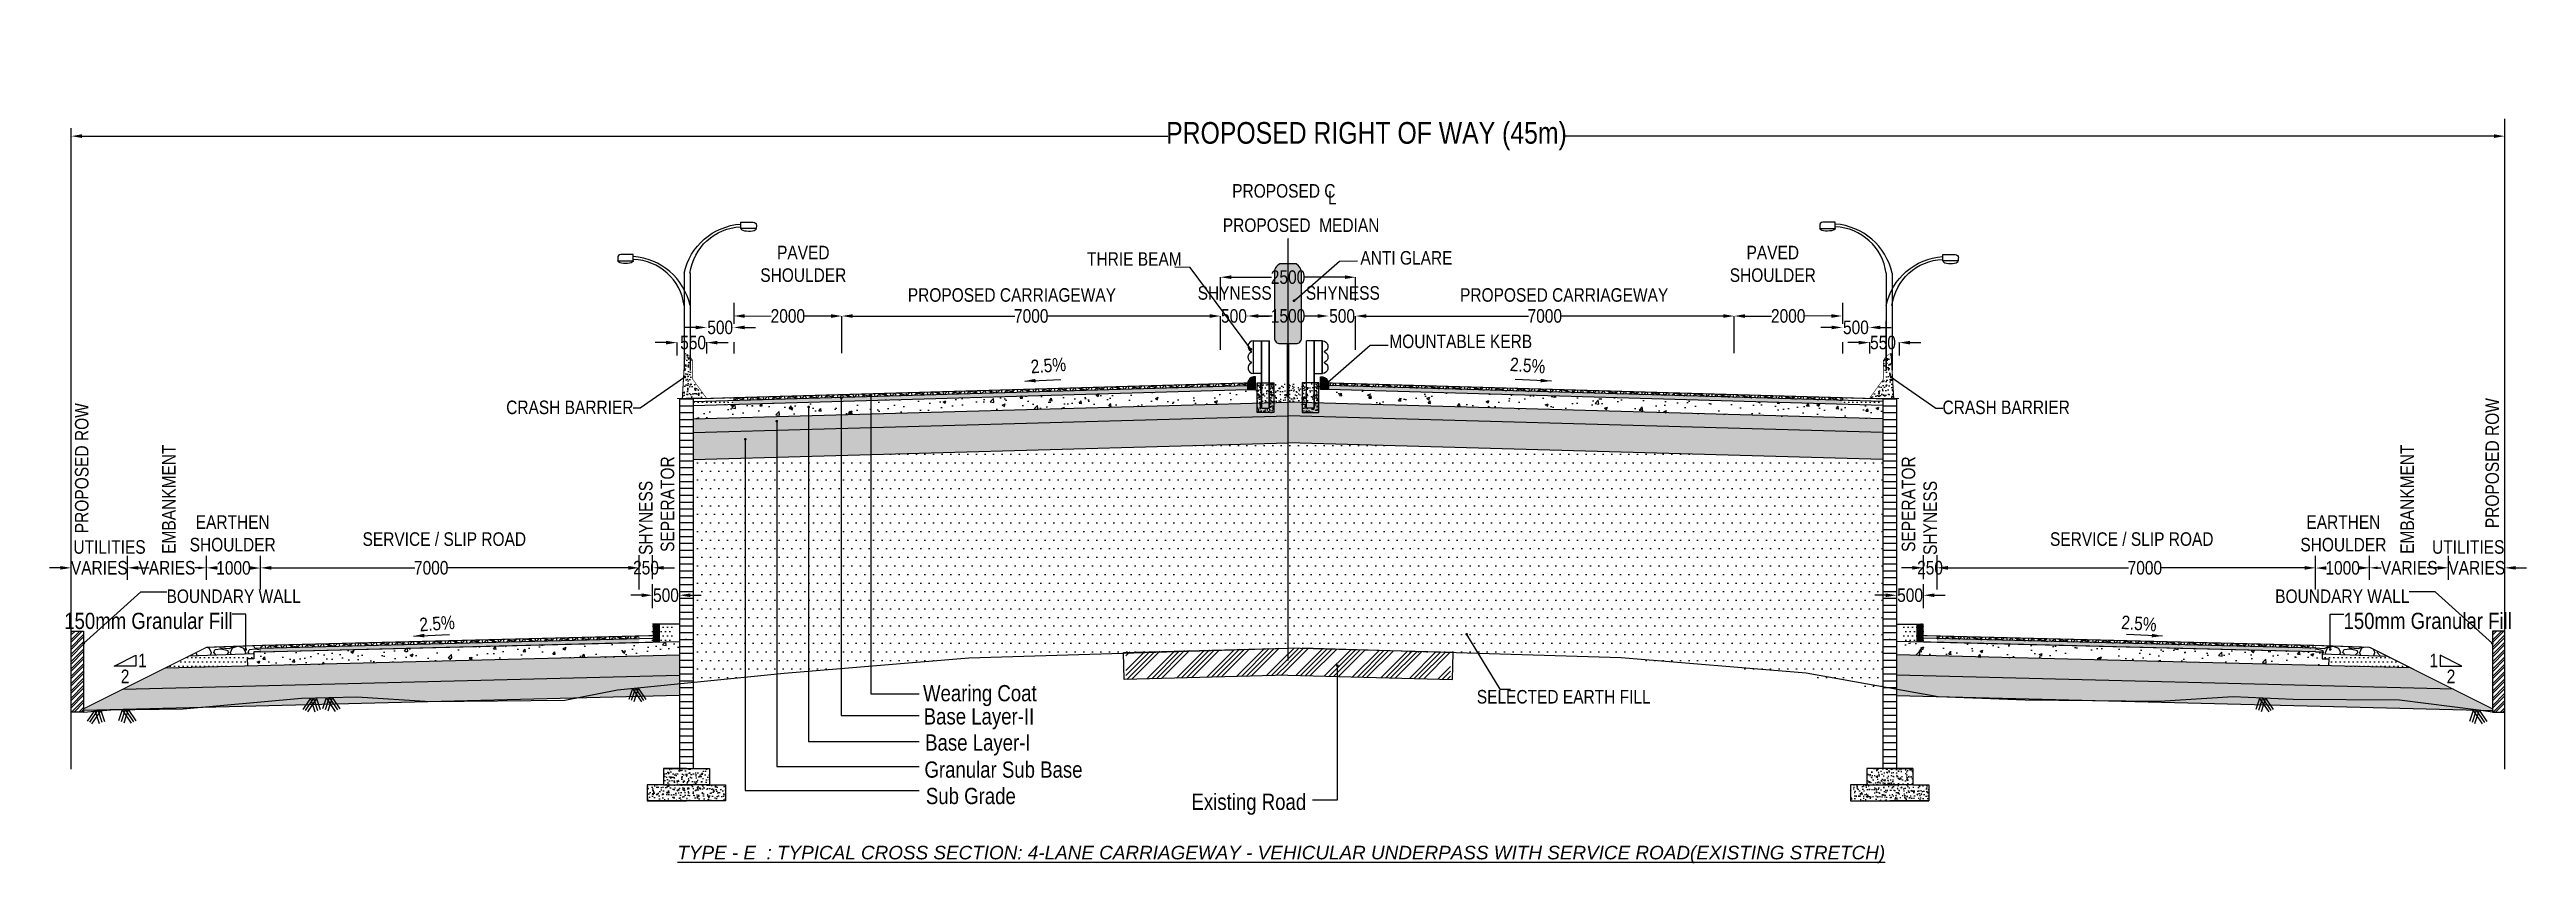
# Model space of a CAD drawing. Header units: millimetres. Extents: x 207528 to 778454, y -364692 to 101323.
# Drawn here: x 559801 to 605601, y 9499 to 24533 of the extents above; entities that cross this region are included whole.
import ezdxf

# ---------------------------------------------------------------- set-up
doc = ezdxf.new("R2010")
doc.units = ezdxf.units.MM
doc.linetypes.add('CENTER2', pattern=[28.575, 19.05, -3.175, 3.175, -3.175])
doc.linetypes.add('DASHED2', pattern=[0.375, 0.25, -0.125])
for name, color, linetype in [('Dim', 253, 'Continuous'), ('Dimension', 253, 'Continuous'), ('hatch', 253, 'Continuous'), ('NGL', 7, 'DASHED2'), ('Proposed ROW', 241, 'MNEW')]:
    doc.layers.add(name, color=color, linetype=linetype)
doc.styles.add('DIM', font='ARIALN.TTF', dxfattribs={"height": 250})
doc.styles.get("Standard").update_dxf_attribs({"font": 'arial.ttf'})
doc.styles.add('STRIP PLAN STYLE', font='ARIALN.TTF')
doc.linetypes.add('MNEW', pattern='A,26.152623,-1.048632,["PROW",Standard,S=1.75,R=0,X=0,Y=-0.975095],-7.693777,26.152623', length=61.047655)
doc.dimstyles.new('DIM', dxfattribs={"dimtxt": 250, "dimasz": 200, "dimexe": 0.18, "dimexo": 0.0625, "dimgap": 0.09, "dimtad": 0, "dimtih": 1, "dimtoh": 1, "dimdec": 0, "dimzin": 0, "dimdsep": 46, "dimtxsty": 'DIM', "dimcen": 0.09, "dimclrd": 256, "dimclrt": 7, "dimadec": 0, "dimazin": 0, "dimtfac": 1, "dimtdec": 0, "dimtofl": 0, "dimtmove": 0, "dimatfit": 3, "dimfxl": 1, "dimtolj": 1, "dimtzin": 0, "dimarcsym": 0})
doc.dimstyles.new('new', dxfattribs={"dimtxt": 150, "dimasz": 150, "dimexe": 100, "dimexo": 0.1, "dimgap": 0.09, "dimtad": 0, "dimtih": 1, "dimtoh": 1, "dimdec": 0, "dimzin": 0, "dimdsep": 46, "dimtxsty": 'DIM', "dimcen": 0.09, "dimclrd": 256, "dimclrt": 252, "dimadec": 0, "dimazin": 0, "dimtfac": 1, "dimtdec": 0, "dimtofl": 0, "dimtmove": 0, "dimatfit": 3, "dimfxl": 1, "dimtolj": 1, "dimtzin": 0, "dimlwd": -1, "dimarcsym": 0})
pattern_1 = [(45, (506852.69, -49310.32), (-67.35192, 67.35192), []), (105, (506852.69, -49310.32), (-92.004435, -24.65251), []), (165, (506852.69, -49310.32), (-24.65251, -92.004435), [])]
pattern_2 = [(45, (506852.69, -49310.318), (42.426407, -4e-15), [25, -35]), (45, (506863.298, -49310.318), (42.426407, -4e-15), [10, -50]), (45, (506852.69, -49299.712), (42.426407, -4e-15), [10, -50])]
pattern_3 = [(50, (506852.7, 32192.54), (546.554, -47.8173), [57.15, -628.65]), (355, (506852.7, 32192.54), (-105.7303, 573.1705), [45.72, -502.9218]), (100.45144, (506898.24, 32188.56), (440.8237, 525.3533), [48.57, -534.2707]), (46.1842, (506852.7, 32344.94), (813.237, -126.127), [85.725, -942.975]), (96.6356, (506920.5, 32334.4), (712.2124, 742.2784), [72.855, -801.407]), (351.1842, (506852.7, 32344.94), (712.212, 742.278), [68.58, -754.379]), (21, (506928.9, 32306.84), (454.8432, -306.7956), [57.15, -628.65]), (326, (506928.9, 32306.84), (185.406, 552.564), [45.72, -502.92]), (71.45144, (506966.8, 32281.3), (640.2493, 245.7683), [48.57, -534.2698]), (37.5, (506852.7, 32192.54), (9.2658, 253.6651), [0, -496.824, 0, -510.54, 0, -504.825]), (7.5, (506852.7, 32192.54), (200.459, 300.5417), [0, -291.084, 0, -485.394, 0, -192.405]), (327.5, (506682.76, 32192.54), (406.7718, -17.18623), [0, -190.5, 0, -594.36, 0, -788.67]), (317.5, (506606.56, 32192.54), (444.3875, 76.2795), [0, -247.65, 0, -394.716, 0, -560.07])]
pattern_4 = [(0, (508097.59, 32228.38), (39.6875, 79.375), [0, -79.375])]
pattern_5 = [(228.01279, (507309.89, 32827.543), (-5080, -5715), [85.4304, -8457.621]), (184.96974, (507252.74, 32764.043), (7619.999997, 635.000036), [146.601, -14513.5122]), (132.510447, (507106.69, 32751.343), (6350.000003, -6984.999998), [103.3704, -10233.6807]), (267.27369, (506859.04, 32592.593), (635.000001, 12700), [133.501, -13216.6094]), (292.833654, (506852.69, 32459.243), (-3175, 7620), [130.9084, -12959.952]), (357.27369, (506903.49, 32338.593), (-12700, 635.000001), [133.501, -13216.6094]), (37.69424, (507036.84, 32332.243), (-8254.9999996, -6350.0000005), [176.5484, -17478.279]), (72.255328, (507176.54, 32440.193), (4445.000001, 13969.9999996), [166.68, -16501.314]), (121.429566, (507227.34, 32598.943), (-5080.000001, 8255), [133.9532, -13261.3864]), (175.23636, (507157.49, 32713.243), (6985, -635), [152.9283, -7493.4842]), (222.397438, (507005.09, 32725.943), (-7619.9999998, -6985.0000003), [197.7695, -19579.193]), (138.814075, (507487.69, 32586.243), (-4445, 3810), [67.501, -6682.6415]), (171.469234, (507436.89, 32630.693), (8255, -1269.999999), [128.4205, -12713.6597]), (225, (507309.9, 32649.74), (-9e-14, -635), [89.8023, -808.2233]), (203.19859, (507265.44, 32725.94), (3175, 1270), [48.3603, -4787.6556]), (291.80141, (507220.99, 32706.89), (-635, 1905), [68.3914, -3351.1882]), (30.96376, (507246.39, 32643.39), (1905, 1270), [111.08, -3591.5745]), (161.56505, (507341.64, 32700.54), (1270, -635), [80.322, -1927.7245]), (16.38954, (506852.69, 32706.893), (6350, 1905), [112.522, -11139.7067]), (70.346176, (506960.64, 32738.643), (-2540, -6985), [94.3997, -9345.554]), (293.19859, (507341.64, 32827.54), (-1270, 3175), [96.72, -4739.296]), (343.61046, (507379.74, 32738.643), (-6350, 1905), [112.522, -11139.7067]), (339.44395, (506852.69, 32313.19), (-3175, 1270), [108.509, -5316.9336]), (294.77514, (506954.29, 32275.093), (-3175.000004, 6984.999998), [90.918, -9000.8983]), (66.80141, (507347.99, 32192.54), (1270, 3175), [96.72, -4739.296]), (17.354025, (507386.09, 32281.443), (-8255, -2540), [106.4457, -10538.094]), (69.44395, (507036.84, 32192.54), (-1270, -3175), [54.2544, -5371.188]), (101.30993, (507309.89, 32192.54), (-635, 2540), [32.3787, -3205.4987]), (165.96376, (507303.54, 32224.3), (1905, -635), [130.9084, -2487.2636]), (186.009006, (507176.54, 32256.043), (6350, 635), [121.3167, -12010.3412]), (303.69007, (507246.39, 32586.24), (-635, 1270), [91.581, -2197.944]), (353.157227, (507297.19, 32510.043), (10795, -1269.9999994), [159.889, -15829.0023]), (60.945396, (507455.94, 32490.993), (-2540, -4445), [65.377, -6472.348]), (90, (507487.7, 32548.14), (-635, 635), [38.1, -596.9]), (120.25644, (507163.84, 32275.093), (2540, -4445), [88.2167, -8733.485]), (48.01279, (507119.39, 32351.293), (5080, 5715), [170.8607, -8372.1905]), (0, (507233.7, 32478.3), (635, 635), [165.1, -469.9]), (325.304846, (507398.79, 32478.293), (6350.000002, -4444.999997), [100.4024, -9939.829]), (254.0546, (507481.34, 32421.14), (-635, -2540), [92.4573, -4530.4125]), (207.645975, (507455.94, 32332.243), (-12065.0000004, -6349.999999), [150.5363, -14903.116]), (175.42608, (507322.59, 32262.393), (-8255, 635), [159.2574, -15766.4616])]
pattern_6 = [(0, (506852.69, 32192.54), (39.6875, 79.375), [0, -79.375])]
pattern_7 = [(0, (506852.69, 96275.92), (79.375, 158.75), [0, -158.75])]
pattern_8 = [(140, (510096.86, 96311.76), (15.93909, 182.18467), [19.05, -209.55]), (85, (510096.86, 96311.76), (-191.05685, -35.24342), [15.24, -167.64058]), (190.45144, (510098.19, 96326.94), (-175.11775, 146.94125), [16.19, -178.09024]), (136.1842, (510046.06, 96311.76), (42.04233, 271.07904), [28.575, -314.325]), (186.63556, (510049.56, 96334.35), (-247.4261, 237.40413), [24.285, -267.1356]), (81.18415, (510046.06, 96311.76), (-247.4261, 237.40413), [22.85997, -251.4597]), (111, (510058.76, 96337.16), (102.2652, 151.6144), [19.05, -209.55]), (56, (510058.76, 96337.16), (-184.18797, 61.80203), [15.24, -167.64]), (161.45145, (510067.28, 96349.8), (-81.92277, 213.41642), [16.19, -178.08994]), (127.5, (510096.86, 96311.76), (-84.55504, 3.088603), [0, -165.608, 0, -170.18, 0, -168.275]), (97.5, (510096.86, 96311.76), (-100.180575, 66.81966), [0, -97.028, 0, -161.798, 0, -64.135]), (57.5, (510096.86, 96255.12), (5.728744, 135.590595), [0, -63.5, 0, -198.12, 0, -262.89]), (47.5, (510096.86, 96229.72), (-25.42649, 148.12918), [0, -82.55, 0, -131.572, 0, -186.69])]
pattern_9 = [(0, (509721.86, 96311.76), (0, 127), [])]
pattern_10 = [(50, (507597.46, 96274.26), (182.18467, -15.93909), [19.05, -209.55]), (355, (507597.46, 96274.26), (-35.24342, 191.05685), [15.24, -167.64058]), (100.45144, (507612.65, 96272.93), (146.94125, 175.11775), [16.19, -178.09024]), (46.1842, (507597.46, 96325.06), (271.07904, -42.04233), [28.575, -314.325]), (96.63556, (507620.05, 96321.56), (237.40413, 247.4261), [24.285, -267.1356]), (351.18415, (507597.46, 96325.06), (237.40413, 247.4261), [22.86, -251.4597]), (21, (507622.86, 96312.36), (151.6144, -102.2652), [19.05, -209.55]), (326, (507622.86, 96312.36), (61.80203, 184.18797), [15.24, -167.64]), (71.45144, (507635.5, 96303.84), (213.41642, 81.92277), [16.19, -178.08994]), (37.5, (507597.463, 96274.26), (3.088603, 84.55504), [0, -165.608, 0, -170.18, 0, -168.275]), (7.5, (507597.46, 96274.26), (66.81966, 100.180575), [0, -97.028, 0, -161.798, 0, -64.135]), (327.5, (507540.82, 96274.26), (135.590595, -5.728744), [0, -63.5, 0, -198.12, 0, -262.89]), (317.5, (507515.42, 96274.26), (148.12918, 25.42649), [0, -82.55, 0, -131.572, 0, -186.69])]
pattern_11 = [(45, (506854.8, -25302.3), (-269.4077, 269.4077), []), (45, (506944.6, -25302.3), (-269.4077, 269.4077), []), (45, (507034.4, -25302.3), (-269.4077, 269.4077), []), (45, (507124.22, -25302.3), (-269.4077, 269.4077), [])]
pattern_12 = [(0, (-746118.83, 108238.32), (39.6875, 79.375), [0, -79.375])]
pattern_13 = [(0, (470476.68, 1.86), (39.6875, 79.375), [0, -79.375])]
pattern_14 = [(228.012788, (470933.88, 636.86), (-5080, -5715), [85.4304, -8457.621]), (184.96974, (470876.728, 573.36), (7619.999997, 635.000036), [146.6012, -14513.5122]), (132.510447, (470730.678, 560.66), (6350.000003, -6984.999998), [103.3704, -10233.6807]), (267.27369, (470483.028, 401.91), (635.000001, 12700), [133.501, -13216.6094]), (292.833654, (470476.678, 268.56), (-3175, 7620), [130.9084, -12959.952]), (357.27369, (470527.478, 147.91), (-12700, 635.000001), [133.501, -13216.6094]), (37.69424, (470660.828, 141.56), (-8254.9999996, -6350.0000005), [176.5484, -17478.2788]), (72.255328, (470800.528, 249.51), (4445.000001, 13969.9999996), [166.68, -16501.3142]), (121.429566, (470851.328, 408.26), (-5080.000001, 8254.9999996), [133.9532, -13261.3864]), (175.23636, (470781.48, 522.56), (6985, -635.000001), [152.9283, -7493.4842]), (222.397438, (470629.078, 535.259), (-7619.9999998, -6985.0000003), [197.7695, -19579.193]), (138.814075, (471111.68, 395.56), (-4445, 3810), [67.501, -6682.6415]), (171.469234, (471060.878, 440.01), (8255, -1269.9999986), [128.4205, -12713.6597]), (225, (470933.9, 459.06), (-9e-14, -635), [89.8023, -808.2233]), (203.19859, (470889.43, 535.26), (3175, 1270), [48.3603, -4787.6556]), (291.80141, (470844.98, 516.21), (-635, 1905), [68.3914, -3351.1882]), (30.96376, (470870.38, 452.71), (1905, 1270), [111.08, -3591.5745]), (161.56505, (470965.63, 509.86), (1270, -635), [80.3218, -1927.7245]), (16.38954, (470476.678, 516.21), (6350, 1905), [112.522, -11139.7067]), (70.346176, (470584.63, 547.96), (-2540, -6985), [94.3997, -9345.554]), (293.19859, (470965.63, 636.86), (-1270, 3175), [96.72, -4739.296]), (343.61046, (471003.728, 547.96), (-6350, 1905), [112.522, -11139.7067]), (339.443955, (470476.68, 122.51), (-3175, 1270), [108.5088, -5316.9336]), (294.77514, (470578.28, 84.41), (-3175.000004, 6984.999998), [90.918, -9000.8983]), (66.80141, (470971.98, 1.86), (1270, 3175), [96.72, -4739.296]), (17.354025, (471010.078, 90.76), (-8255, -2540), [106.4457, -10538.094]), (69.443955, (470660.83, 1.86), (-1270, -3175), [54.2544, -5371.188]), (101.30993, (470933.88, 1.86), (-635, 2540), [32.3787, -3205.4987]), (165.96376, (470927.53, 33.61), (1905, -635), [130.9084, -2487.2636]), (186.009006, (470800.528, 65.36), (6350, 635), [121.3167, -12010.3412]), (303.69007, (470870.38, 395.56), (-635, 1270), [91.581, -2197.944]), (353.157227, (470921.178, 319.36), (10795, -1269.9999994), [159.8892, -15829.0023]), (60.945396, (471079.93, 300.31), (-2540, -4445), [65.377, -6472.348]), (90, (471111.7, 357.46), (-635, 635), [38.1, -596.9]), (120.256437, (470787.83, 84.41), (2540, -4445), [88.2167, -8733.4852]), (48.012787, (470743.38, 160.61), (5080, 5715), [170.8607, -8372.1905]), (0, (470857.7, 287.6), (635, 635), [165.1, -469.9]), (325.304846, (471022.778, 287.61), (6350.000002, -4444.999997), [100.4024, -9939.8292]), (254.054604, (471105.33, 230.46), (-635, -2540), [92.4573, -4530.4125]), (207.645975, (471079.928, 141.56), (-12065.0000004, -6349.999999), [150.5363, -14903.116]), (175.426079, (470946.578, 71.71), (-8255, 635), [159.2574, -15766.4616])]
pattern_15 = [(50, (470476.7, 1.86), (546.554, -47.8173), [57.15, -628.65]), (355, (470476.7, 1.86), (-105.7303, 573.1705), [45.72, -502.9218]), (100.45144, (470522.2, -2.1), (440.8237, 525.3533), [48.57, -534.2707]), (46.1842, (470476.7, 154.26), (813.237, -126.127), [85.725, -942.975]), (96.63556, (470544.45, 143.75), (712.2124, 742.2784), [72.855, -801.407]), (351.18415, (470476.7, 154.3), (712.2124, 742.2784), [68.58, -754.379]), (21, (470552.9, 116.16), (454.8432, -306.7956), [57.15, -628.65]), (326, (470552.9, 116.16), (185.406, 552.564), [45.72, -502.92]), (71.45144, (470590.8, 90.6), (640.2493, 245.7683), [48.57, -534.2698]), (37.5, (470476.68, 1.86), (9.2658, 253.66512), [0, -496.824, 0, -510.54, 0, -504.825]), (7.5, (470476.68, 1.86), (200.459, 300.5417), [0, -291.084, 0, -485.394, 0, -192.405]), (327.5, (470306.75, 1.86), (406.7718, -17.18623), [0, -190.5, 0, -594.36, 0, -788.67]), (317.5, (470230.55, 1.86), (444.3875, 76.2795), [0, -247.65, 0, -394.716, 0, -560.07])]
pattern_16 = [(45, (470476.678, 1.86), (42.426407, -4e-15), [25, -35]), (45, (470487.285, 1.86), (42.426407, -4e-15), [10, -50]), (45, (470476.678, 12.466), (42.426407, -4e-15), [10, -50])]
pattern_17 = [(45, (470476.68, 1.86), (-67.35192, 67.35192), []), (105, (470476.68, 1.86), (-92.004435, -24.652514), []), (165, (470476.68, 1.86), (-24.652514, -92.004435), [])]
pattern_18 = [(0, (515875.72, -63455.065), (39.6875, 79.375), [0, -79.375])]
pattern_19 = [(228.012788, (255131.566, -53919.82), (-5080.0000004, -5714.9999996), [85.4304, -8457.6209]), (184.969741, (255074.416, -53983.318), (7619.999997, 635.0000362), [146.6012, -14513.5122]), (132.510447, (254928.366, -53996.018), (6350.0000027, -6984.9999976), [103.3704, -10233.6807]), (267.273689, (254680.716, -54154.768), (635.0000013, 12700), [133.5011, -13216.6094]), (292.833654, (254674.366, -54288.118), (-3175.0000003, 7620), [130.9084, -12959.9519]), (357.273689, (254725.166, -54408.768), (-12700, 635.0000013), [133.5011, -13216.6094]), (37.6942405, (254858.516, -54415.118), (-8254.9999996, -6350.0000005), [176.5484, -17478.2788]), (72.255328, (254998.216, -54307.168), (4445.0000012, 13969.9999996), [166.6799, -16501.3142]), (121.429566, (255049.016, -54148.418), (-5080.0000007, 8254.9999996), [133.9532, -13261.3864]), (175.236358, (254979.166, -54034.12), (6985, -635.000001), [152.9283, -7493.4842]), (222.397438, (254826.766, -54021.418), (-7619.9999998, -6985.0000003), [197.7695, -19579.1931]), (138.814075, (255309.366, -54161.12), (-4445, 3810), [67.5011, -6682.6415]), (171.469234, (255258.566, -54116.668), (8255.0000002, -1269.9999986), [128.4205, -12713.6597]), (225, (255131.57, -54097.6), (-9e-14, -635), [89.8023, -808.2233]), (203.19859, (255087.12, -54021.42), (3175, 1270), [48.3603, -4787.6556]), (291.80141, (255042.67, -54040.47), (-635, 1905), [68.3914, -3351.1882]), (30.963757, (255068.07, -54103.97), (1905, 1270), [111.0799, -3591.5745]), (161.56505, (255163.32, -54046.82), (1270, -635), [80.3218, -1927.7245]), (16.38954, (254674.366, -54040.468), (6350, 1905), [112.522, -11139.7067]), (70.346176, (254782.316, -54008.718), (-2540, -6985), [94.3997, -9345.5539]), (293.19859, (255163.32, -53919.82), (-1270, 3175), [96.72, -4739.2959]), (343.61046, (255201.416, -54008.718), (-6350, 1904.9999996), [112.522, -11139.7067]), (339.443955, (254674.37, -54434.17), (-3175, 1270), [108.5088, -5316.9336]), (294.77514, (254775.966, -54472.27), (-3175.000004, 6984.9999983), [90.918, -9000.8983]), (66.80141, (255169.67, -54554.82), (1270, 3175), [96.72, -4739.2959]), (17.354025, (255207.766, -54465.918), (-8255, -2540.0000005), [106.4457, -10538.094]), (69.443955, (254858.52, -54554.82), (-1270, -3175), [54.2544, -5371.188]), (101.309932, (255131.57, -54554.82), (-635, 2540), [32.3787, -3205.4987]), (165.963757, (255125.22, -54523.07), (1905, -635), [130.9084, -2487.2636]), (186.009006, (254998.216, -54491.318), (6350, 635.0000003), [121.3167, -12010.3412]), (303.69007, (255068.07, -54161.12), (-635, 1270), [91.581, -2197.9441]), (353.1572266, (255118.866, -54237.318), (10795, -1269.9999994), [159.8892, -15829.0023]), (60.945396, (255277.616, -54256.37), (-2540, -4445), [65.3771, -6472.3481]), (90, (255309.37, -54199.2), (-635, 635), [38.1, -596.9]), (120.256437, (254985.516, -54472.27), (2539.9999997, -4445), [88.2167, -8733.4852]), (48.012787, (254941.066, -54396.07), (5080.0000004, 5714.9999996), [170.8607, -8372.1905]), (0, (255055.37, -54269.07), (635, 635), [165.1, -469.9]), (325.304846, (255220.466, -54269.068), (6350.0000024, -4444.9999966), [100.4024, -9939.8292]), (254.054604, (255303.02, -54326.22), (-635, -2540), [92.4573, -4530.4125]), (207.645975, (255277.616, -54415.118), (-12065.0000004, -6349.9999992), [150.5363, -14903.1161]), (175.426079, (255144.266, -54484.968), (-8255, 635), [159.2574, -15766.4616])]

msp = doc.modelspace()

# ---------------------------------------------------------------- texts
at = {"layer": 'Dim', "char_height": 250, "attachment_point": 5, "style": 'DIM'}
for s, insert in [('PROPOSED C', (582624.2, 21921)), ('L', (583519, 21797.3)), ('PROPOSED  MEDIAN', (582943.8, 21287.8)), ('PAVED \\PSHOULDER', (573738.7, 20573.6)), ('PAVED \\PSHOULDER', (591664.7, 20573.6)), ('SHYNESS', (581715.3, 20035.6)), ('SHYNESS', (583715.3, 20035.6)), ('PROPOSED CARRIAGEWAY', (577596.2, 19998.1)), ('PROPOSED CARRIAGEWAY', (587807.1, 19998.1)), ('CRASH BARRIER', (569422.1, 17922.2)), ('CRASH BARRIER', (595981.3, 17922.2)), ('EARTHEN \\PSHOULDER', (563187.7, 15594.4)), ('SERVICE / SLIP ROAD', (567100.7, 15488.6)), ('SERVICE / SLIP ROAD', (598302.6, 15488.6)), ('EARTHEN \\PSHOULDER', (602215.7, 15594.4)), ('UTILITIES', (560909.7, 15342.9)), ('UTILITIES', (604524.4, 15342.9)), ('1', (561516.9, 13248.2)), ('1', (603886.5, 13248.2)), ('2', (561197.7, 12953.5)), ('2', (604205.6, 12953.5)), ('SELECTED EARTH FILL', (587799.4, 12576))]:
    msp.add_mtext_dynamic_manual_height_columns(s, width=5325.312, gutter_width=1250, heights=[0], dxfattribs=dict(at, insert=insert))
at = {"layer": 'Dim', "char_height": 250, "width": 5325.312, "attachment_point": 5, "style": 'DIM'}
for s, insert in [('THRIE BEAM', (579860.3, 20664.1)), ('ANTI GLARE ', (584890.6, 20683.5)), ('MOUNTABLE KERB ', (585894.7, 19141.1))]:
    msp.add_mtext(s, dxfattribs=dict(at, insert=insert))
at = {"layer": 'Dim', "color": 7, "char_height": 250, "attachment_point": 5, "style": 'DIM'}
for s, insert, rotation in [('2.5%', (578270, 18696.5), 4.21364), ('2.5%', (587133.4, 18696.5), 355.78636), ('PROPOSED ROW', (560398, 16799.7), 90), ('PROPOSED ROW', (604969.7, 16893.1), 90), ('2.5%', (566966.6, 13930.1), 4.21364), ('2.5%', (598436.7, 13930.1), 355.78636)]:
    msp.add_mtext_dynamic_manual_height_columns(s, width=5325.312, gutter_width=1250, heights=[0], dxfattribs=dict(at, insert=insert, rotation=rotation))
at = {"layer": 'Dim', "char_height": 250, "width": 5325.312, "attachment_point": 5, "rotation": 90, "style": 'DIM'}
for insert in [(562007.4, 16227.9), (603396, 16227.9)]:
    msp.add_mtext('\\A1;EMBANKMENT', dxfattribs=dict(at, insert=insert))
at = {"layer": 'Dim', "char_height": 250, "attachment_point": 5, "rotation": 90, "style": 'DIM'}
for s, insert in [('SEPERATOR', (571228, 16136.1)), ('SEPERATOR', (594175.3, 16136.1)), ('SHYNESS', (570827.1, 15881.3)), ('SHYNESS', (594576.3, 15881.3))]:
    msp.add_mtext_dynamic_manual_height_columns(s, width=5325.312, gutter_width=1250, heights=[0], dxfattribs=dict(at, insert=insert))
at = {"layer": 'Dim', "color": 7, "char_height": 250, "attachment_point": 5, "style": 'DIM'}
for insert in [(563205.9, 14432.9), (602196.2, 14432.9)]:
    msp.add_mtext_dynamic_manual_height_columns('BOUNDARY WALL', width=5325.312, gutter_width=1250, heights=[0], dxfattribs=dict(at, insert=insert))
at = {"layer": 'Dimension', "color": 7, "char_height": 300, "style": 'DIM'}
for s, insert, attachment_point in [('\\A1;150mm Granular Fill', (563185.3, 13977.2), 6), ('\\A1;150mm Granular Fill', (602218.1, 13977.2), 4), ('\\A1;Wearing Coat  ', (575952.5, 12598.6), 4), ('\\A1;Base Layer-II', (575965.3, 12169.8), 4), ('\\A1;Base Layer-I', (575992.1, 11686.9), 4), ('\\A1;Granular Sub Base ', (575978.7, 11230.2), 4), ('\\A1;Sub Grade', (576005.9, 10742.3), 4), ('\\A1;Existing Road ', (583037, 10591.5), 6)]:
    msp.add_mtext(s, dxfattribs=dict(at, insert=insert, attachment_point=attachment_point))
at = {"layer": 'NGL', "color": 7, "insert": (582576.1, 9661.5), "char_height": 250, "width": 47718.433, "attachment_point": 5}
msp.add_mtext('{\\fArial|b0|i1|c0|p34;\\LTYPE - E  : TYPICAL CROSS SECTION: 4-LANE CARRIAGEWAY - VEHICULAR UNDERPASS WITH SERVICE ROAD(EXISTING STRETCH)}', dxfattribs=at)

# ---------------------------------------------------------------- blocks, each defined once
blk = doc.blocks.new('*D864')
at = {"layer": 'Defpoints', "color": 0, "transparency": 16777216}
for p in [(605201, 22934), (560201, 22667), (605201, 22670)]:
    blk.add_point(p, dxfattribs=at)
at = {"layer": 'Dim', "color": 0, "lineweight": -2, "transparency": 16777216}
for p, q in [((560201, 22667), (560201, 22935)), ((605201, 22670), (605201, 22935))]:
    blk.add_line(p, q, dxfattribs=at)
at = {"layer": 'Dim', "lineweight": -2, "transparency": 16777216}
for p, q in [((560401, 22934), (580479, 22934)), ((605001, 22934), (587825, 22934))]:
    blk.add_line(p, q, dxfattribs=at)
at = {"layer": 'Dim', "transparency": 16777216}
for points in [[(560401, 22968), (560401, 22901), (560201, 22934)], [(605001, 22968), (605001, 22901), (605201, 22934)]]:
    blk.add_solid(points, dxfattribs=at)
at = {"layer": 'Dim', "color": 7, "transparency": 16777216, "insert": (584152, 22934), "char_height": 400, "attachment_point": 5, "style": 'STRIP PLAN STYLE'}
blk.add_mtext('\\A1;PROPOSED RIGHT OF WAY (45m)', dxfattribs=at)
blk = doc.blocks.new('*D865')
at = {"layer": 'Defpoints', "color": 0, "transparency": 16777216}
for p in [(583952, 20328), (581452, 19893), (583952, 19893)]:
    blk.add_point(p, dxfattribs=at)
at = {"layer": 'Dim', "color": 0, "lineweight": -2, "transparency": 16777216}
for p, q in [((581452, 19893), (581452, 20328)), ((583952, 19893), (583952, 20328))]:
    blk.add_line(p, q, dxfattribs=at)
at = {"layer": 'Dim', "lineweight": -2, "transparency": 16777216}
for p, q in [((581652, 20328), (582394, 20328)), ((583752, 20328), (583009, 20328))]:
    blk.add_line(p, q, dxfattribs=at)
at = {"layer": 'Dim', "transparency": 16777216}
for points in [[(581652, 20362), (581652, 20295), (581452, 20328)], [(583752, 20362), (583752, 20295), (583952, 20328)]]:
    blk.add_solid(points, dxfattribs=at)
at = {"layer": 'Dim', "color": 7, "transparency": 16777216, "insert": (582702, 20328), "char_height": 250, "attachment_point": 5, "style": 'DIM'}
blk.add_mtext('\\A1;2500', dxfattribs=at)
blk = doc.blocks.new('*D866')
at = {"layer": 'Defpoints', "color": 0, "transparency": 16777216}
for p in [(583452, 19611), (583452, 19425), (583952, 19425)]:
    blk.add_point(p, dxfattribs=at)
at = {"layer": 'Dim', "lineweight": -2, "transparency": 16777216}
for p, q in [((583252, 19611), (583052, 19611)), ((584152, 19611), (584352, 19611))]:
    blk.add_line(p, q, dxfattribs=at)
at = {"layer": 'Dim', "color": 0, "lineweight": -2, "transparency": 16777216}
for p, q in [((583452, 19610), (583452, 19611)), ((583952, 19610), (583952, 19611))]:
    blk.add_line(p, q, dxfattribs=at)
at = {"layer": 'Dim', "transparency": 16777216}
for points in [[(583252, 19645), (583252, 19578), (583452, 19611)], [(584152, 19645), (584152, 19578), (583952, 19611)]]:
    blk.add_solid(points, dxfattribs=at)
at = {"layer": 'Dim', "color": 7, "transparency": 16777216, "insert": (583702, 19611), "char_height": 250, "attachment_point": 5, "style": 'DIM'}
blk.add_mtext('\\A1;500', dxfattribs=at)
blk = doc.blocks.new('*D867')
at = {"layer": 'Defpoints', "color": 0, "transparency": 16777216}
for p in [(581452, 19611), (581452, 19425), (581952, 19425)]:
    blk.add_point(p, dxfattribs=at)
at = {"layer": 'Dim', "lineweight": -2, "transparency": 16777216}
for p, q in [((581252, 19611), (581052, 19611)), ((582152, 19611), (582352, 19611))]:
    blk.add_line(p, q, dxfattribs=at)
at = {"layer": 'Dim', "color": 0, "lineweight": -2, "transparency": 16777216}
for p, q in [((581452, 19610), (581452, 19611)), ((581952, 19610), (581952, 19611))]:
    blk.add_line(p, q, dxfattribs=at)
at = {"layer": 'Dim', "transparency": 16777216}
for points in [[(581252, 19645), (581252, 19578), (581452, 19611)], [(582152, 19645), (582152, 19578), (581952, 19611)]]:
    blk.add_solid(points, dxfattribs=at)
at = {"layer": 'Dim', "color": 7, "transparency": 16777216, "insert": (581702, 19611), "char_height": 250, "attachment_point": 5, "style": 'DIM'}
blk.add_mtext('\\A1;500', dxfattribs=at)
blk = doc.blocks.new('*D868')
at = {"layer": 'Defpoints', "color": 0, "transparency": 16777216}
for p in [(581952, 19612), (581952, 19425), (583452, 19425)]:
    blk.add_point(p, dxfattribs=at)
at = {"layer": 'Dim', "color": 0, "lineweight": -2, "transparency": 16777216}
for p, q in [((581952, 19611), (581952, 19612)), ((583452, 19610), (583452, 19611))]:
    blk.add_line(p, q, dxfattribs=at)
at = {"layer": 'Dim', "lineweight": -2, "transparency": 16777216}
for p, q in [((582152, 19612), (582406, 19612)), ((583252, 19611), (582998, 19611))]:
    blk.add_line(p, q, dxfattribs=at)
at = {"layer": 'Dim', "transparency": 16777216}
for points in [[(582152, 19645), (582152, 19579), (581952, 19612)], [(583252, 19645), (583252, 19578), (583452, 19611)]]:
    blk.add_solid(points, dxfattribs=at)
at = {"layer": 'Dim', "color": 7, "transparency": 16777216, "insert": (582702, 19612), "char_height": 250, "attachment_point": 5, "style": 'DIM'}
blk.add_mtext('\\A1;1500', dxfattribs=at)
blk = doc.blocks.new('*D869')
at = {"layer": 'Defpoints', "color": 0, "transparency": 16777216}
for p in [(590950, 19611), (583950, 18986), (590950, 18925)]:
    blk.add_point(p, dxfattribs=at)
at = {"layer": 'Dim', "color": 0, "lineweight": -2, "transparency": 16777216}
for p, q in [((583950, 18986), (583950, 19611)), ((590950, 18925), (590950, 19611))]:
    blk.add_line(p, q, dxfattribs=at)
at = {"layer": 'Dim', "lineweight": -2, "transparency": 16777216}
for p, q in [((584150, 19611), (587145, 19611)), ((590750, 19611), (587755, 19611))]:
    blk.add_line(p, q, dxfattribs=at)
at = {"layer": 'Dim', "transparency": 16777216}
for points in [[(584150, 19644), (584150, 19577), (583950, 19611)], [(590750, 19644), (590750, 19577), (590950, 19611)]]:
    blk.add_solid(points, dxfattribs=at)
at = {"layer": 'Dim', "color": 7, "transparency": 16777216, "insert": (587450, 19611), "char_height": 250, "attachment_point": 5, "style": 'DIM'}
blk.add_mtext('\\A1;7000', dxfattribs=at)
blk = doc.blocks.new('*D870')
at = {"layer": 'Defpoints', "color": 0, "transparency": 16777216}
for p in [(590950, 19611), (592950, 19612), (592950, 19612)]:
    blk.add_point(p, dxfattribs=at)
at = {"layer": 'Dim', "color": 0, "lineweight": -2, "transparency": 16777216}
for p, q in [((590950, 19611), (590950, 19611)), ((592950, 19612), (592950, 19612))]:
    blk.add_line(p, q, dxfattribs=at)
at = {"layer": 'Dim', "lineweight": -2, "transparency": 16777216}
for p, q in [((591150, 19611), (591643, 19611)), ((592750, 19612), (592258, 19611))]:
    blk.add_line(p, q, dxfattribs=at)
at = {"layer": 'Dim', "transparency": 16777216}
for points in [[(591150, 19644), (591150, 19577), (590950, 19611)], [(592750, 19645), (592750, 19578), (592950, 19612)]]:
    blk.add_solid(points, dxfattribs=at)
at = {"layer": 'Dim', "color": 7, "transparency": 16777216, "insert": (591950, 19611), "char_height": 250, "attachment_point": 5, "style": 'DIM'}
blk.add_mtext('\\A1;2000', dxfattribs=at)
blk = doc.blocks.new('*D871')
at = {"layer": 'Defpoints', "color": 0, "transparency": 16777216}
for p in [(593453, 19023), (594003, 19120), (594003, 19023)]:
    blk.add_point(p, dxfattribs=at)
at = {"layer": 'Dim', "lineweight": -2, "transparency": 16777216}
for p, q in [((593253, 19120), (593053, 19120)), ((594203, 19120), (594403, 19120))]:
    blk.add_line(p, q, dxfattribs=at)
at = {"layer": 'Dim', "color": 0, "lineweight": -2, "transparency": 16777216}
for p, q in [((593453, 19118), (593453, 19120)), ((594003, 19118), (594003, 19120))]:
    blk.add_line(p, q, dxfattribs=at)
at = {"layer": 'Dim', "transparency": 16777216}
for points in [[(593253, 19153), (593253, 19086), (593453, 19120)], [(594203, 19153), (594203, 19086), (594003, 19120)]]:
    blk.add_solid(points, dxfattribs=at)
at = {"layer": 'Dim', "color": 7, "transparency": 16777216, "insert": (593703, 19120), "char_height": 250, "attachment_point": 5, "style": 'DIM'}
blk.add_mtext('\\A1;550', dxfattribs=at)
blk = doc.blocks.new('*D873')
at = {"layer": 'Defpoints', "color": 0, "transparency": 16777216}
for p in [(593452, 19400), (592951, 19126), (593452, 19126)]:
    blk.add_point(p, dxfattribs=at)
at = {"layer": 'Dim', "lineweight": -2, "transparency": 16777216}
for p, q in [((592751, 19400), (592551, 19400)), ((593652, 19400), (593852, 19400))]:
    blk.add_line(p, q, dxfattribs=at)
at = {"layer": 'Dim', "color": 0, "lineweight": -2, "transparency": 16777216}
for p, q in [((592951, 19399), (592951, 19400)), ((593452, 19399), (593452, 19400))]:
    blk.add_line(p, q, dxfattribs=at)
at = {"layer": 'Dim', "transparency": 16777216}
for points in [[(592751, 19433), (592751, 19366), (592951, 19400)], [(593652, 19433), (593652, 19366), (593452, 19400)]]:
    blk.add_solid(points, dxfattribs=at)
at = {"layer": 'Dim', "color": 7, "transparency": 16777216, "insert": (593202, 19400), "char_height": 250, "attachment_point": 5, "style": 'DIM'}
blk.add_mtext('\\A1;500', dxfattribs=at)
blk = doc.blocks.new('DDD')
for p, q in [((1867070, -106568), (1867071, -106627)), ((1867071, -106627), (1867359, -106625)), ((1867358, -106507), (1867129, -106509)), ((1867359, -106625), (1867358, -106507)), ((1868297, -107444), (1868295, -109214)), ((1868407, -107450), (1868407, -109214))]:
    blk.add_line(p, q)
for centre, major_axis, start_param, end_param in [((1867129, -106568), (41.7, 41.7), 0.793568, 2.364365), ((1867273, -107703), (-822, 822), 4.14637, 5.423964), ((1867323, -107580), (-343, 922), 4.488864, 5.890241)]:
    blk.add_ellipse(centre, major_axis=major_axis, ratio=1, start_param=start_param, end_param=end_param)
at = {"extrusion": (0, 0, -1)}
blk.add_ellipse((1867215, -106626), major_axis=(144, 1), ratio=0.331897, start_param=0, end_param=3.141593, dxfattribs=at)
blk = doc.blocks.new('DUAL LIGHT')
for p, q in [((1621822, -144545), (1621823, -144427)), ((1622110, -144547), (1621822, -144545)), ((1621823, -144427), (1622052, -144429)), ((1622110, -144488), (1622110, -144547)), ((1620774, -145370), (1620774, -146570)), ((1620884, -145364), (1620885, -146570))]:
    blk.add_line(p, q)
at = {"extrusion": (0, 0, -1)}
for centre, major_axis, start_param, end_param in [((1621908, -145623), (822, 822), 4.14637, 5.423964), ((1621858, -145500), (343, 922), 4.488864, 5.890241), ((1622052, -144487), (-41.7, 41.7), 0.793568, 2.364365)]:
    blk.add_ellipse(centre, major_axis=major_axis, ratio=1, start_param=start_param, end_param=end_param, dxfattribs=at)
blk.add_ellipse((1621966, -144546), major_axis=(-144, 1), ratio=0.331897, start_param=0, end_param=3.141593)
blk.add_blockref('DDD', (-247523, -37321))
blk = doc.blocks.new('thrie pole')
at = {"true_color": 0x939598}
h = blk.add_hatch(dxfattribs=at)
h.set_pattern_fill('AR-CONC', color=252, scale=0.7)
h.paths.add_polyline_path([(1314319, 54509), (1314169, 54509), (1314169, 54977), (1314089, 54977), (1314089, 54429), (1314399, 54429), (1314399, 54977), (1314319, 54977)])
for points in [[(1314019, 55151), (1314019, 55751)], [(1314019, 55351), (1314019, 55751)], [(1314019, 55751), (1314319, 55751)], [(1314024, 55151), (1314024, 55751)], [(1314024, 55351), (1314024, 55751)], [(1314169, 54509), (1314169, 55751)], [(1314174, 54509), (1314174, 55751)], [(1314314, 54509), (1314314, 55751)], [(1314319, 54509), (1314319, 55751)], [(1314169, 55151), (1314019, 55151)], [(1314174, 54509), (1314169, 54509)], [(1314169, 54509), (1314319, 54509)]]:
    blk.add_lwpolyline(points)
blk.add_lwpolyline([(1314399, 54429), (1314089, 54429), (1314089, 54977), (1314399, 54977)], close=True)
for centre, radius, start, end in [((1314019, 55651), 100, 90, 245.38), ((1314019, 55451), 100, 114.62, 245.38), ((1313973, 55551), 10, 294.62, 65.38), ((1314019, 55251), 100, 114.62, 270), ((1313973, 55351), 10, 294.62, 65.38)]:
    blk.add_arc(centre, radius, start, end)
blk = doc.blocks.new('*D857')
at = {"layer": 'Defpoints', "color": 0, "transparency": 16777216}
for p in [(593952, 14453), (593952, 14105), (594452, 14105)]:
    blk.add_point(p, dxfattribs=at)
at = {"layer": 'Dim', "lineweight": -2, "transparency": 16777216}
for p, q in [((593752, 14453), (593552, 14453)), ((594652, 14453), (594852, 14453))]:
    blk.add_line(p, q, dxfattribs=at)
at = {"layer": 'Dim', "color": 0, "lineweight": -2, "transparency": 16777216}
for p, q in [((593952, 14452), (593952, 14453)), ((594452, 14452), (594452, 14453))]:
    blk.add_line(p, q, dxfattribs=at)
at = {"layer": 'Dim', "transparency": 16777216}
for points in [[(593752, 14486), (593752, 14419), (593952, 14453)], [(594652, 14486), (594652, 14419), (594452, 14453)]]:
    blk.add_solid(points, dxfattribs=at)
at = {"layer": 'Dim', "color": 7, "transparency": 16777216, "insert": (594204, 14453), "char_height": 250, "attachment_point": 5, "style": 'DIM'}
blk.add_mtext('\\A1;500', dxfattribs=at)
blk = doc.blocks.new('*D858')
at = {"layer": 'Defpoints', "color": 0, "transparency": 16777216}
for p in [(601702, 14959), (594702, 14556), (601702, 14556)]:
    blk.add_point(p, dxfattribs=at)
at = {"layer": 'Dim', "color": 0, "lineweight": -2, "transparency": 16777216}
for p, q in [((594702, 14556), (594702, 14959)), ((601702, 14556), (601702, 14959))]:
    blk.add_line(p, q, dxfattribs=at)
at = {"layer": 'Dim', "lineweight": -2, "transparency": 16777216}
for p, q in [((594902, 14959), (598240, 14959)), ((601502, 14959), (598850, 14959))]:
    blk.add_line(p, q, dxfattribs=at)
at = {"layer": 'Dim', "transparency": 16777216}
for points in [[(594902, 14992), (594902, 14925), (594702, 14959)], [(601502, 14992), (601502, 14925), (601702, 14959)]]:
    blk.add_solid(points, dxfattribs=at)
at = {"layer": 'Dim', "color": 7, "transparency": 16777216, "insert": (598545, 14959), "char_height": 250, "attachment_point": 5, "style": 'DIM'}
blk.add_mtext('\\A1;7000', dxfattribs=at)
blk = doc.blocks.new('*D859')
at = {"layer": 'Defpoints', "color": 0, "transparency": 16777216}
for p in [(594444, 14960), (594444, 14643), (594702, 14643)]:
    blk.add_point(p, dxfattribs=at)
at = {"layer": 'Dim', "lineweight": -2, "transparency": 16777216}
for p, q in [((594244, 14960), (594044, 14960)), ((594902, 14960), (595102, 14960))]:
    blk.add_line(p, q, dxfattribs=at)
at = {"layer": 'Dim', "color": 0, "lineweight": -2, "transparency": 16777216}
for p, q in [((594444, 14959), (594444, 14960)), ((594702, 14959), (594702, 14960))]:
    blk.add_line(p, q, dxfattribs=at)
at = {"layer": 'Dim', "transparency": 16777216}
for points in [[(594244, 14993), (594244, 14926), (594444, 14960)], [(594902, 14993), (594902, 14926), (594702, 14960)]]:
    blk.add_solid(points, dxfattribs=at)
at = {"layer": 'Dim', "color": 7, "transparency": 16777216, "insert": (594573, 14960), "char_height": 250, "attachment_point": 5, "style": 'DIM'}
blk.add_mtext('\\A1;250', dxfattribs=at)
blk = doc.blocks.new('*D860')
at = {"layer": 'Defpoints', "color": 0, "transparency": 16777216}
for p in [(601702, 14955), (602702, 14959), (602702, 14959)]:
    blk.add_point(p, dxfattribs=at)
at = {"layer": 'Dim', "color": 0, "lineweight": -2, "transparency": 16777216}
for p, q in [((601702, 14955), (601702, 14955)), ((602702, 14959), (602702, 14958))]:
    blk.add_line(p, q, dxfattribs=at)
at = {"layer": 'Dim', "lineweight": -2, "transparency": 16777216}
for p, q in [((601902, 14956), (601906, 14956)), ((602502, 14958), (602498, 14958))]:
    blk.add_line(p, q, dxfattribs=at)
at = {"layer": 'Dim', "transparency": 16777216}
for points in [[(601902, 14989), (601902, 14923), (601702, 14955)], [(602502, 14991), (602502, 14925), (602702, 14959)]]:
    blk.add_solid(points, dxfattribs=at)
at = {"layer": 'Dim', "color": 7, "transparency": 16777216, "insert": (602202, 14957), "char_height": 250, "attachment_point": 5, "style": 'DIM'}
blk.add_mtext('\\A1;1000', dxfattribs=at)
blk = doc.blocks.new('*D849')
at = {"layer": 'Defpoints', "color": 0, "transparency": 16777216}
for p in [(604162, 14959), (605201, 15003), (605201, 14959)]:
    blk.add_point(p, dxfattribs=at)
at = {"layer": 'Dimension', "lineweight": -2, "transparency": 16777216}
for p, q in [((603962, 14959), (603762, 14959)), ((605401, 14959), (605601, 14959))]:
    blk.add_line(p, q, dxfattribs=at)
at = {"layer": 'Dimension', "color": 0, "lineweight": -2, "transparency": 16777216}
for p, q in [((604162, 14959), (604162, 14959)), ((605201, 14960), (605201, 14959))]:
    blk.add_line(p, q, dxfattribs=at)
at = {"layer": 'Dimension', "transparency": 16777216}
for points in [[(603962, 14992), (603962, 14926), (604162, 14959)], [(605401, 14992), (605401, 14926), (605201, 14959)]]:
    blk.add_solid(points, dxfattribs=at)
at = {"layer": 'Dimension', "color": 7, "transparency": 16777216, "insert": (604682, 14959), "char_height": 250, "attachment_point": 5, "style": 'DIM'}
blk.add_mtext('\\A1;VARIES', dxfattribs=at)
blk = doc.blocks.new('*D850')
at = {"layer": 'Defpoints', "color": 0, "transparency": 16777216}
for p in [(602702, 14959), (604162, 14959), (604162, 14959)]:
    blk.add_point(p, dxfattribs=at)
at = {"layer": 'Dimension', "color": 0, "lineweight": -2, "transparency": 16777216}
for p, q in [((602702, 14959), (602702, 14959)), ((604162, 14959), (604162, 14959))]:
    blk.add_line(p, q, dxfattribs=at)
at = {"layer": 'Dimension', "lineweight": -2, "transparency": 16777216}
for p, q in [((602852, 14959), (602915, 14959)), ((604012, 14959), (603949, 14959))]:
    blk.add_line(p, q, dxfattribs=at)
at = {"layer": 'Dimension', "transparency": 16777216}
for points in [[(602852, 14984), (602852, 14934), (602702, 14959)], [(604012, 14984), (604012, 14934), (604162, 14959)]]:
    blk.add_solid(points, dxfattribs=at)
at = {"layer": 'Dimension', "color": 7, "transparency": 16777216, "insert": (603432, 14959), "char_height": 250, "attachment_point": 5, "style": 'DIM'}
blk.add_mtext('\\A1;VARIES', dxfattribs=at)
blk = doc.blocks.new('*D875')
at = {"layer": 'Defpoints', "color": 0, "transparency": 16777216}
for p in [(574453, 19611), (574453, 18925), (581453, 18986)]:
    blk.add_point(p, dxfattribs=at)
at = {"layer": 'Dim', "color": 0, "lineweight": -2, "transparency": 16777216}
for p, q in [((574453, 18925), (574453, 19611)), ((581453, 18986), (581453, 19611))]:
    blk.add_line(p, q, dxfattribs=at)
at = {"layer": 'Dim', "lineweight": -2, "transparency": 16777216}
for p, q in [((574653, 19611), (577648, 19611)), ((581253, 19611), (578258, 19611))]:
    blk.add_line(p, q, dxfattribs=at)
at = {"layer": 'Dim', "transparency": 16777216}
for points in [[(574653, 19644), (574653, 19577), (574453, 19611)], [(581253, 19644), (581253, 19577), (581453, 19611)]]:
    blk.add_solid(points, dxfattribs=at)
at = {"layer": 'Dim', "color": 7, "transparency": 16777216, "insert": (577953, 19611), "char_height": 250, "attachment_point": 5, "style": 'DIM'}
blk.add_mtext('\\A1;7000', dxfattribs=at)
blk = doc.blocks.new('*D876')
at = {"layer": 'Defpoints', "color": 0, "transparency": 16777216}
for p in [(572453, 19612), (572453, 19612), (574453, 19611)]:
    blk.add_point(p, dxfattribs=at)
at = {"layer": 'Dim', "color": 0, "lineweight": -2, "transparency": 16777216}
for p, q in [((572453, 19612), (572453, 19612)), ((574453, 19611), (574453, 19611))]:
    blk.add_line(p, q, dxfattribs=at)
at = {"layer": 'Dim', "lineweight": -2, "transparency": 16777216}
for p, q in [((572653, 19612), (573145, 19611)), ((574253, 19611), (573761, 19611))]:
    blk.add_line(p, q, dxfattribs=at)
at = {"layer": 'Dim', "transparency": 16777216}
for points in [[(572653, 19645), (572653, 19578), (572453, 19612)], [(574253, 19644), (574253, 19577), (574453, 19611)]]:
    blk.add_solid(points, dxfattribs=at)
at = {"layer": 'Dim', "color": 7, "transparency": 16777216, "insert": (573453, 19611), "char_height": 250, "attachment_point": 5, "style": 'DIM'}
blk.add_mtext('\\A1;2000', dxfattribs=at)
blk = doc.blocks.new('*D880')
at = {"layer": 'Defpoints', "color": 0, "transparency": 16777216}
for p in [(571401, 19120), (571401, 19023), (571951, 19023)]:
    blk.add_point(p, dxfattribs=at)
at = {"layer": 'Dim', "lineweight": -2, "transparency": 16777216}
for p, q in [((571201, 19120), (571001, 19120)), ((572151, 19120), (572351, 19120))]:
    blk.add_line(p, q, dxfattribs=at)
at = {"layer": 'Dim', "color": 0, "lineweight": -2, "transparency": 16777216}
for p, q in [((571401, 19118), (571401, 19120)), ((571951, 19118), (571951, 19120))]:
    blk.add_line(p, q, dxfattribs=at)
at = {"layer": 'Dim', "transparency": 16777216}
for points in [[(571201, 19153), (571201, 19086), (571401, 19120)], [(572151, 19153), (572151, 19086), (571951, 19120)]]:
    blk.add_solid(points, dxfattribs=at)
at = {"layer": 'Dim', "color": 7, "transparency": 16777216, "insert": (571701, 19120), "char_height": 250, "attachment_point": 5, "style": 'DIM'}
blk.add_mtext('\\A1;550', dxfattribs=at)
blk = doc.blocks.new('*D884')
at = {"layer": 'Defpoints', "color": 0, "transparency": 16777216}
for p in [(571951, 19400), (571951, 19126), (572452, 19126)]:
    blk.add_point(p, dxfattribs=at)
at = {"layer": 'Dim', "lineweight": -2, "transparency": 16777216}
for p, q in [((571751, 19400), (571551, 19400)), ((572652, 19400), (572852, 19400))]:
    blk.add_line(p, q, dxfattribs=at)
at = {"layer": 'Dim', "color": 0, "lineweight": -2, "transparency": 16777216}
for p, q in [((571951, 19399), (571951, 19400)), ((572452, 19399), (572452, 19400))]:
    blk.add_line(p, q, dxfattribs=at)
at = {"layer": 'Dim', "transparency": 16777216}
for points in [[(571751, 19433), (571751, 19366), (571951, 19400)], [(572652, 19433), (572652, 19366), (572452, 19400)]]:
    blk.add_solid(points, dxfattribs=at)
at = {"layer": 'Dim', "color": 7, "transparency": 16777216, "insert": (572202, 19400), "char_height": 250, "attachment_point": 5, "style": 'DIM'}
blk.add_mtext('\\A1;500', dxfattribs=at)
blk = doc.blocks.new('*D881')
at = {"layer": 'Defpoints', "color": 0, "transparency": 16777216}
for p in [(571452, 14453), (570952, 14105), (571452, 14105)]:
    blk.add_point(p, dxfattribs=at)
at = {"layer": 'Dim', "lineweight": -2, "transparency": 16777216}
for p, q in [((570752, 14453), (570552, 14453)), ((571652, 14453), (571852, 14453))]:
    blk.add_line(p, q, dxfattribs=at)
at = {"layer": 'Dim', "color": 0, "lineweight": -2, "transparency": 16777216}
for p, q in [((570952, 14452), (570952, 14453)), ((571452, 14452), (571452, 14453))]:
    blk.add_line(p, q, dxfattribs=at)
at = {"layer": 'Dim', "transparency": 16777216}
for points in [[(570752, 14486), (570752, 14419), (570952, 14453)], [(571652, 14486), (571652, 14419), (571452, 14453)]]:
    blk.add_solid(points, dxfattribs=at)
at = {"layer": 'Dim', "color": 7, "transparency": 16777216, "insert": (571199, 14453), "char_height": 250, "attachment_point": 5, "style": 'DIM'}
blk.add_mtext('\\A1;500', dxfattribs=at)
blk = doc.blocks.new('*D882')
at = {"layer": 'Defpoints', "color": 0, "transparency": 16777216}
for p in [(563702, 14959), (563702, 14556), (570702, 14556)]:
    blk.add_point(p, dxfattribs=at)
at = {"layer": 'Dim', "color": 0, "lineweight": -2, "transparency": 16777216}
for p, q in [((563702, 14556), (563702, 14959)), ((570702, 14556), (570702, 14959))]:
    blk.add_line(p, q, dxfattribs=at)
at = {"layer": 'Dim', "lineweight": -2, "transparency": 16777216}
for p, q in [((563902, 14959), (566553, 14959)), ((570502, 14959), (567163, 14959))]:
    blk.add_line(p, q, dxfattribs=at)
at = {"layer": 'Dim', "transparency": 16777216}
for points in [[(563902, 14992), (563902, 14925), (563702, 14959)], [(570502, 14992), (570502, 14925), (570702, 14959)]]:
    blk.add_solid(points, dxfattribs=at)
at = {"layer": 'Dim', "color": 7, "transparency": 16777216, "insert": (566858, 14959), "char_height": 250, "attachment_point": 5, "style": 'DIM'}
blk.add_mtext('\\A1;7000', dxfattribs=at)
blk = doc.blocks.new('*D883')
at = {"layer": 'Defpoints', "color": 0, "transparency": 16777216}
for p in [(570959, 14960), (570702, 14643), (570959, 14643)]:
    blk.add_point(p, dxfattribs=at)
at = {"layer": 'Dim', "lineweight": -2, "transparency": 16777216}
for p, q in [((570502, 14960), (570302, 14960)), ((571159, 14960), (571359, 14960))]:
    blk.add_line(p, q, dxfattribs=at)
at = {"layer": 'Dim', "color": 0, "lineweight": -2, "transparency": 16777216}
for p, q in [((570702, 14959), (570702, 14960)), ((570959, 14959), (570959, 14960))]:
    blk.add_line(p, q, dxfattribs=at)
at = {"layer": 'Dim', "transparency": 16777216}
for points in [[(570502, 14993), (570502, 14926), (570702, 14960)], [(571159, 14993), (571159, 14926), (570959, 14960)]]:
    blk.add_solid(points, dxfattribs=at)
at = {"layer": 'Dim', "color": 7, "transparency": 16777216, "insert": (570830, 14960), "char_height": 250, "attachment_point": 5, "style": 'DIM'}
blk.add_mtext('\\A1;250', dxfattribs=at)
blk = doc.blocks.new('*D877')
at = {"layer": 'Defpoints', "color": 0, "transparency": 16777216}
for p in [(562702, 14959), (562702, 14959), (563702, 14955)]:
    blk.add_point(p, dxfattribs=at)
at = {"layer": 'Dim', "color": 0, "lineweight": -2, "transparency": 16777216}
for p, q in [((562702, 14959), (562702, 14958)), ((563702, 14955), (563702, 14955))]:
    blk.add_line(p, q, dxfattribs=at)
at = {"layer": 'Dim', "lineweight": -2, "transparency": 16777216}
for p, q in [((562902, 14958), (562905, 14958)), ((563502, 14956), (563498, 14956))]:
    blk.add_line(p, q, dxfattribs=at)
at = {"layer": 'Dim', "transparency": 16777216}
for points in [[(562902, 14991), (562901, 14925), (562702, 14959)], [(563502, 14989), (563501, 14923), (563702, 14955)]]:
    blk.add_solid(points, dxfattribs=at)
at = {"layer": 'Dim', "color": 7, "transparency": 16777216, "insert": (563202, 14957), "char_height": 250, "attachment_point": 5, "style": 'DIM'}
blk.add_mtext('\\A1;1000', dxfattribs=at)
blk = doc.blocks.new('*D878')
at = {"layer": 'Defpoints', "color": 0, "transparency": 16777216}
for p in [(560201, 15003), (560201, 14959), (561241, 14959)]:
    blk.add_point(p, dxfattribs=at)
at = {"layer": 'Dimension', "lineweight": -2, "transparency": 16777216}
for p, q in [((560001, 14959), (559801, 14959)), ((561441, 14959), (561641, 14959))]:
    blk.add_line(p, q, dxfattribs=at)
at = {"layer": 'Dimension', "color": 0, "lineweight": -2, "transparency": 16777216}
for p, q in [((560201, 14960), (560201, 14959)), ((561241, 14959), (561241, 14959))]:
    blk.add_line(p, q, dxfattribs=at)
at = {"layer": 'Dimension', "transparency": 16777216}
for points in [[(560001, 14992), (560001, 14926), (560201, 14959)], [(561441, 14992), (561441, 14926), (561241, 14959)]]:
    blk.add_solid(points, dxfattribs=at)
at = {"layer": 'Dimension', "color": 7, "transparency": 16777216, "insert": (560721, 14959), "char_height": 250, "attachment_point": 5, "style": 'DIM'}
blk.add_mtext('\\A1;VARIES', dxfattribs=at)
blk = doc.blocks.new('*D879')
at = {"layer": 'Defpoints', "color": 0, "transparency": 16777216}
for p in [(561241, 14959), (561241, 14959), (562702, 14959)]:
    blk.add_point(p, dxfattribs=at)
at = {"layer": 'Dimension', "color": 0, "lineweight": -2, "transparency": 16777216}
for p, q in [((561241, 14959), (561241, 14959)), ((562702, 14959), (562702, 14959))]:
    blk.add_line(p, q, dxfattribs=at)
at = {"layer": 'Dimension', "lineweight": -2, "transparency": 16777216}
for p, q in [((561391, 14959), (561454, 14959)), ((562552, 14959), (562488, 14959))]:
    blk.add_line(p, q, dxfattribs=at)
at = {"layer": 'Dimension', "transparency": 16777216}
for points in [[(561391, 14984), (561391, 14934), (561241, 14959)], [(562552, 14984), (562552, 14934), (562702, 14959)]]:
    blk.add_solid(points, dxfattribs=at)
at = {"layer": 'Dimension', "color": 7, "transparency": 16777216, "insert": (561971, 14959), "char_height": 250, "attachment_point": 5, "style": 'DIM'}
blk.add_mtext('\\A1;VARIES', dxfattribs=at)

# ---------------------------------------------------------------- dimensions: what is measured, and where the dimension line sits
at = {"layer": 'Dim'}
dim = msp.add_linear_dim(base=(605201.1, 22934.4), p1=(560201.1, 22667.4), p2=(605201.1, 22669.5), text='PROPOSED RIGHT OF WAY (45m)', dimstyle='DIM', override={"dimtxt": 400, "dimtxsty": 'STRIP PLAN STYLE'}, dxfattribs=at)
dim.commit()
dim.dimension.update_dxf_attribs({"geometry": '*D864', "text_midpoint": (584152.3, 22934.4), "dimtype": 160})
dim = msp.add_linear_dim(base=(583951.8, 20328.3), p1=(581451.8, 19893), p2=(583951.8, 19893), angle=0, dimstyle='DIM', dxfattribs=at)
dim.commit()
dim.dimension.update_dxf_attribs({"geometry": '*D865', "text_midpoint": (582701.8, 20328.3), "dimtype": 161})
for p1, p2, picture, middle in [((574453, 19610.7), (572453, 19611.7), '*D876', (573453, 19611.2)), ((590950.3, 19610.7), (592950.3, 19611.7), '*D870', (591950.3, 19611.2))]:
    dim = msp.add_aligned_dim(p1=p1, p2=p2, distance=0, text='2000', dimstyle='DIM', dxfattribs=at)
    dim.commit()
    dim.dimension.update_dxf_attribs({"geometry": picture, "text_midpoint": middle})
for base, p1, p2, angle, picture, middle in [((574453, 19610.7), (581453, 18985.5), (574453, 18925), 0, '*D875', (577953, 19610.7)), ((590950.3, 19610.7), (583950.3, 18985.5), (590950.3, 18925), 180, '*D869', (587450.3, 19610.7))]:
    dim = msp.add_linear_dim(base=base, p1=p1, p2=p2, angle=angle, dimstyle='DIM', dxfattribs=at)
    dim.commit()
    dim.dimension.update_dxf_attribs({"geometry": picture, "text_midpoint": middle})
for p1, p2, picture, middle in [((581951.8, 19424.5), (581451.8, 19424.5), '*D867', (581701.8, 19611.2)), ((583451.8, 19424.5), (581951.8, 19425.2), '*D868', (582701.9, 19611.6)), ((583951.8, 19424.5), (583451.8, 19424.5), '*D866', (583701.8, 19611.2))]:
    dim = msp.add_aligned_dim(p1=p1, p2=p2, distance=-186.7, dimstyle='DIM', override={"dimfxl": 1.25, "dimfxlon": 1}, dxfattribs=at)
    dim.commit()
    dim.dimension.update_dxf_attribs({"geometry": picture, "text_midpoint": middle})
for base, p1, p2, angle, text, picture, middle in [((571400.8, 19119.6), (571950.8, 19023), (571400.8, 19023), 180, '550', '*D880', (571700.8, 19119.6)), ((594002.5, 19119.6), (593452.5, 19023), (594002.5, 19023), 0, '550', '*D871', (593702.5, 19119.6)), ((570959, 14959.8), (570701.5, 14642.7), (570959, 14642.7), 0, '250', '*D883', (570830.3, 14959.8)), ((594444.4, 14959.8), (594701.8, 14642.7), (594444.4, 14642.7), 180, '250', '*D859', (594573.1, 14959.8)), ((571451.5, 14452.8), (570951.5, 14105), (571451.5, 14105), 0, '500', '*D881', (571199.1, 14452.8)), ((593951.8, 14452.8), (594451.8, 14105), (593951.8, 14105), 180, '500', '*D857', (594204.2, 14452.8))]:
    dim = msp.add_linear_dim(base=base, p1=p1, p2=p2, angle=angle, text=text, dimstyle='DIM', override={"dimfxl": 1.25, "dimfxlon": 1}, dxfattribs=at)
    dim.commit()
    dim.dimension.update_dxf_attribs({"geometry": picture, "text_midpoint": middle, "dimtype": 161})
for p1, p2, distance, picture, middle in [((572452.3, 19125.8), (571950.9, 19125.8), -273.9, '*D884', (572201.6, 19399.8)), ((592951.1, 19125.8), (593452.4, 19125.8), 273.9, '*D873', (593201.7, 19399.8))]:
    dim = msp.add_aligned_dim(p1=p1, p2=p2, distance=distance, text='500', dimstyle='DIM', override={"dimfxl": 1.25, "dimfxlon": 1}, dxfattribs=at)
    dim.commit()
    dim.dimension.update_dxf_attribs({"geometry": picture, "text_midpoint": middle})
for p1, p2, picture, middle in [((563701.5, 14955.3), (562701.5, 14958.6), '*D877', (563201.5, 14957)), ((601701.8, 14955.3), (602701.8, 14958.6), '*D860', (602201.8, 14957))]:
    dim = msp.add_aligned_dim(p1=p1, p2=p2, distance=0, dimstyle='DIM', dxfattribs=at)
    dim.commit()
    dim.dimension.update_dxf_attribs({"geometry": picture, "text_midpoint": middle})
for base, p1, p2, angle, picture, middle in [((563701.5, 14958.5), (570701.5, 14556.4), (563701.5, 14556.4), 180, '*D882', (566858.2, 14958.5)), ((601701.8, 14958.5), (594701.8, 14556.4), (601701.8, 14556.4), 0, '*D858', (598545.2, 14958.5))]:
    dim = msp.add_linear_dim(base=base, p1=p1, p2=p2, angle=angle, text='7000', dimstyle='DIM', dxfattribs=at)
    dim.commit()
    dim.dimension.update_dxf_attribs({"geometry": picture, "text_midpoint": middle, "dimtype": 161})
at = {"layer": 'Dimension'}
for base, p1, p2, angle, picture, middle in [((560201.1, 14959.2), (561241.2, 14959.2), (560201.1, 15002.9), 0, '*D878', (560721.1, 14959.2)), ((605201.1, 14959.2), (604162.2, 14959.2), (605201.1, 15002.9), 180, '*D849', (604681.6, 14959.2))]:
    dim = msp.add_linear_dim(base=base, p1=p1, p2=p2, angle=angle, text='VARIES', dimstyle='DIM', override={"dimfxl": 1.25, "dimfxlon": 1}, dxfattribs=at)
    dim.commit()
    dim.dimension.update_dxf_attribs({"geometry": picture, "text_midpoint": middle})
for p1, p2, picture, middle in [((562701.5, 14959.1), (561241.2, 14959), '*D879', (561971.4, 14959)), ((602701.8, 14959.1), (604162.2, 14959), '*D850', (603432, 14959))]:
    dim = msp.add_aligned_dim(p1=p1, p2=p2, distance=0, text='VARIES', dimstyle='DIM', override={"dimtxt": 200, "dimasz": 150, "dimfxl": 1.25, "dimfxlon": 1}, dxfattribs=at)
    dim.commit()
    dim.dimension.update_dxf_attribs({"geometry": picture, "text_midpoint": middle})

# ---------------------------------------------------------------- hatches: boundary and pattern name
h = msp.add_hatch()
h.set_pattern_fill('GOST_GLASS', color=41, scale=5)
h.set_pattern_definition(pattern_2)
h.paths.add_polyline_path([(581951.6, 18325), (581951.6, 18254.9), (572452.3, 17982.2), (572452.3, 18051.5)])
at = {"true_color": 0x636466}
h = msp.add_hatch(color=251, dxfattribs=at)
h.dxf.hatch_style = 1
h.paths.add_polyline_path([(582099.1, 18484.8), (582061, 18484.8, 0.2904632), (581961.2, 18396.3), (581952.1, 18332.9), (581952.6, 18332.9), (581952.6, 18252.9), (582099, 18254)])
h = msp.add_hatch()
h.set_pattern_fill('AR-SAND', color=45, scale=2.5)
h.set_pattern_definition([(37.5, (148600.76, -49932.92), (-4.000078, 122.35331), [0, -96.52, 0, -107.95, 0, -103.1875]), (7.5, (148600.76, -49932.92), (112.38082, 179.206275), [0, -52.07, 0, -86.995, 0, -33.3375]), (327.5, (148522.65, -49932.92), (197.748093, 0.359296), [0, -31.75, 0, -114.3, 0, -149.225]), (317.5, (148522.65, -49932.92), (190.88911, 55.73233), [0, -15.875, 0, -74.93, 0, -85.725])])
h.paths.add_polyline_path([(582099.1, 18369.4), (583304, 18369.4), (583298.4, 18005.1), (582700.4, 18018.9), (582104.8, 18005.2)])
at = {"true_color": 0x939598}
h = msp.add_hatch(color=252, dxfattribs=at)
h.dxf.hatch_style = 1
edge = h.paths.add_edge_path()
edge.add_line((583342.1, 18484.8), (583304, 18484.8))
edge.add_line((583304, 18484.8), (583303.9, 18254))
edge.add_line((583303.9, 18254), (583450.5, 18252.8))
edge.add_line((583450.5, 18252.8), (583450.7, 18279.8))
edge.add_line((583450.7, 18279.8), (583450.7, 18279.8))
edge.add_line((583450.7, 18279.8), (583451.1, 18331.9))
edge.add_line((583451.1, 18331.9), (583442, 18396.2))
edge.add_arc((583322.3, 18361.8), 124.6, 16.03683, 80.82338)
h = msp.add_hatch()
h.set_pattern_fill('GOST_GLASS', color=41, scale=5)
h.set_pattern_definition(pattern_2)
h.paths.add_polyline_path([(583451.8, 18325), (583451.8, 18254.9), (592951.1, 17982.2), (592951.1, 18051.5)])
at = {"ltscale": 0.1}
h = msp.add_hatch(dxfattribs=at)
h.set_pattern_fill('LINE', color=256, scale=40, style=0)
h.set_pattern_definition(pattern_9)
h.paths.add_polyline_path([(571701.5, 18087.5), (571451.5, 18087.5), (571451.5, 12703.7), (571701.5, 12742.6)])
h.paths.add_polyline_path([(571701.5, 12742.6), (571451.5, 12703.7), (571451.5, 11253.1), (571701.5, 11253.1)])
h = msp.add_hatch(dxfattribs=at)
h.set_pattern_fill('LINE', color=256, scale=40, style=0)
h.set_pattern_definition(pattern_9)
h.paths.add_polyline_path([(593701.8, 18087.5), (593951.8, 18087.5), (593951.8, 12703.7), (593701.8, 12742.6)])
h.paths.add_polyline_path([(593701.8, 12742.6), (593951.8, 12703.7), (593951.8, 11253.1), (593701.8, 11253.1)])
h = msp.add_hatch(color=256)
h.dxf.hatch_style = 1
h.paths.add_polyline_path([(570951.2, 13869.5, -0.4142136), (571001.2, 13919.5), (571074.5, 13919.5), (571074.5, 13583.8), (570951.2, 13580.6)])
h = msp.add_hatch(color=256)
h.dxf.hatch_style = 1
h.paths.add_polyline_path([(594452.1, 13869.5, 0.4142136), (594402.1, 13919.5), (594328.9, 13919.5), (594328.9, 13583.8), (594452.1, 13580.6)])
h = msp.add_hatch()
h.set_pattern_fill('GOST_GLASS', color=41, scale=5)
h.set_pattern_definition(pattern_16)
h.paths.add_polyline_path([(570701.5, 13650.9), (570701.5, 13580.9), (564975.7, 13437.8), (564729.2, 13457.4), (564331.1, 13491.7)])
h.paths.add_polyline_path([(563701.5, 13475.9), (563701.5, 13405.9), (564975.7, 13437.8), (564729.2, 13457.4), (564331.1, 13491.7)])
h = msp.add_hatch()
h.set_pattern_fill('GOST_GLASS', color=41, scale=5)
h.set_pattern_definition(pattern_16)
h.paths.add_polyline_path([(594701.9, 13650.9), (594701.8, 13580.9), (600427.7, 13437.8), (600674.1, 13457.4), (601072.3, 13491.7)])
h.paths.add_polyline_path([(601701.8, 13475.9), (601701.8, 13405.9), (600427.7, 13437.8), (600674.1, 13457.4), (601072.3, 13491.7)])
at = {"layer": 'Dim'}
h = msp.add_hatch(color=124, dxfattribs=at)
h.dxf.hatch_style = 1
edge = h.paths.add_edge_path()
edge.add_line((582951.1, 19201.7), (582951.1, 20401.7))
edge.add_arc((582758.8, 20403.3), 192.2, 359.51681, 421.33401)
edge.add_line((582851.1, 20572), (582551.1, 20572))
edge.add_arc((582613.9, 20420.6), 163.9, 112.53079, 186.6184)
edge.add_line((582451.1, 20401.7), (582451.1, 19201.7))
edge.add_arc((582551.1, 19201.7), 100, 180, 270)
edge.add_line((582551.1, 19101.7), (582851.1, 19101.7))
edge.add_arc((582851.1, 19201.7), 100, 270, 360)
h = msp.add_hatch(dxfattribs=at)
h.set_pattern_fill('AR-CONC', color=256)
h.set_pattern_definition(pattern_10)
h.paths.add_polyline_path([(571693.7, 18785.9), (571687.2, 18799.6), (571667.6, 18831.7), (571650.5, 18853.1), (571626.1, 18877.3), (571586.3, 18905.9), (571575.3, 18911.3), (571566.9, 18915.4), (571559.3, 18919.2), (571552.4, 18922.4), (571548.1, 18859.5), (571501.4, 18084.5), (571952.2, 18100), (571693.4, 18444)])
h = msp.add_hatch(dxfattribs=at)
h.set_pattern_fill('AR-CONC', color=256)
h.set_pattern_definition(pattern_10)
h.paths.add_polyline_path([(593709.6, 18785.9), (593716.2, 18799.6), (593735.8, 18831.7), (593752.8, 18853.1), (593777.3, 18877.3), (593817.1, 18905.9), (593828.1, 18911.3), (593836.5, 18915.4), (593844.1, 18919.2), (593850.9, 18922.4), (593855.2, 18859.5), (593902, 18084.5), (593451.2, 18100), (593710, 18444)])
h = msp.add_hatch(dxfattribs=at)
h.set_pattern_fill('AR-CONC', color=256, scale=3)
h.set_pattern_definition(pattern_3)
h.paths.add_polyline_path([(581951.6, 18254.9), (581951.6, 17998.1), (571701.5, 17709.5), (571701.5, 17960.7)])
h = msp.add_hatch(dxfattribs=at)
h.set_pattern_fill('AR-CONC', color=256, scale=3)
h.set_pattern_definition(pattern_3)
h.paths.add_polyline_path([(583451.8, 18254.9), (583451.8, 17998.1), (593701.8, 17709.5), (593701.8, 17960.7)])
h = msp.add_hatch(dxfattribs=at)
h.set_pattern_fill('ANSI32', scale=10)
h.set_pattern_definition([(45, (245423.87, -43053.24), (-67.35192, 67.35192), []), (45, (245468.77, -43053.24), (-67.35192, 67.35192), [])])
h.paths.add_polyline_path([(560201.1, 12292.2), (560201.1, 13792.2), (560431.1, 13792.2), (560431.1, 12292.2)])
h = msp.add_hatch(dxfattribs=at)
h.set_pattern_fill('ANSI32', scale=10)
h.set_pattern_definition([(45, (244401.44, -43053.24), (-67.35192, 67.35192), []), (45, (244446.34, -43053.24), (-67.35192, 67.35192), [])])
h.paths.add_polyline_path([(605201.1, 12292.2), (605201.1, 13792.2), (604971.1, 13792.2), (604971.1, 12292.2)])
h = msp.add_hatch(dxfattribs=at)
h.set_pattern_fill('AR-CONC', color=256, scale=3)
h.set_pattern_definition(pattern_15)
h.paths.add_polyline_path([(563554.7, 13402.3), (564975.7, 13437.8), (565873.5, 13366.3), (567056.6, 13310.3), (568595.1, 13302.5), (569897.9, 13363.4), (571451.5, 13449.9), (571451.5, 13343.1), (563554.7, 13152.2)])
h.paths.add_polyline_path([(564975.7, 13437.8), (570554.7, 13577.3), (571451.5, 13599.7), (571451.5, 13449.9), (569897.9, 13363.4), (568595.1, 13302.5), (567056.6, 13310.3), (565873.5, 13366.3)])
h = msp.add_hatch(dxfattribs=at)
h.set_pattern_fill('ANSI34', color=256, scale=20)
h.set_pattern_definition(pattern_11)
h.paths.add_polyline_path([(582694.8, 13477.8), (580705.4, 13428), (579706.3, 13403.1), (579700.1, 12898.7), (582706.8, 12973.5)])
h = msp.add_hatch(dxfattribs=at)
h.set_pattern_fill('ANSI34', color=256, scale=20)
h.set_pattern_definition(pattern_11)
h.paths.add_polyline_path([(582700.4, 13473.9), (584701.5, 13427.5), (585701.2, 13398.8), (585707.5, 12898.5), (582707.5, 12973.5)])
h = msp.add_hatch(dxfattribs=at)
h.set_pattern_fill('AR-CONC', color=256, scale=3)
h.set_pattern_definition(pattern_15)
h.paths.add_polyline_path([(601848.6, 13402.3), (600427.7, 13437.8), (599529.9, 13366.3), (598346.7, 13310.3), (596808.2, 13302.5), (595505.5, 13363.4), (593951.8, 13449.9), (593951.8, 13343.1), (601848.6, 13152.2)])
h.paths.add_polyline_path([(600427.7, 13437.8), (594848.6, 13577.3), (593951.8, 13599.7), (593951.8, 13449.9), (595505.5, 13363.4), (596808.2, 13302.5), (598346.7, 13310.3), (599529.9, 13366.3)])
at = {"layer": 'hatch'}
h = msp.add_hatch(dxfattribs=at)
h.set_pattern_fill('NET3', color=256, scale=30, angle=45)
h.set_pattern_definition(pattern_1)
h.paths.add_polyline_path([(581951.6, 18375), (581951.6, 18325.2), (572452.3, 18051.5), (572452.3, 18101.9)])
h = msp.add_hatch(dxfattribs=at)
h.set_pattern_fill('NET3', color=256, scale=30, angle=45)
h.set_pattern_definition(pattern_1)
h.paths.add_polyline_path([(583451.8, 18375), (583451.8, 18325.2), (592951.1, 18051.5), (592951.1, 18101.9)])
h = msp.add_hatch(dxfattribs=at)
h.set_pattern_fill('DOTS', scale=50)
h.set_pattern_definition(pattern_4)
h.paths.add_polyline_path([(572452.3, 18101.5), (571700.8, 18087.5), (571701.5, 18029.9), (571701.5, 17960.7), (572452.9, 17982.3)])
h = msp.add_hatch(dxfattribs=at)
h.set_pattern_fill('GRAVEL', color=11, scale=25)
h.set_pattern_definition(pattern_5)
h.paths.add_polyline_path([(582701.7, 17768.9), (582701.7, 18018.9), (571701.5, 17709.5), (571701.5, 17597.5), (571701.5, 17459.8)])
h = msp.add_hatch(dxfattribs=at)
h.set_pattern_fill('GRAVEL', color=11, scale=25)
h.set_pattern_definition(pattern_5)
h.paths.add_polyline_path([(582701.7, 17768.9), (582701.7, 18018.9), (593701.8, 17709.5), (593701.8, 17597.5), (593701.8, 17459.8)])
h = msp.add_hatch(dxfattribs=at)
h.set_pattern_fill('DOTS', scale=50)
h.set_pattern_definition(pattern_4)
h.paths.add_polyline_path([(592951.1, 18101.5), (593702.5, 18087.5), (593701.8, 18029.9), (593701.8, 17960.7), (592950.5, 17982.3)])
h = msp.add_hatch(dxfattribs=at)
h.set_pattern_fill('DOTS', color=25, scale=50)
h.set_pattern_definition(pattern_6)
h.paths.add_polyline_path([(582701.7, 17768.9), (571701.5, 17459.8), (571701.5, 16959.7), (582701.7, 17268.7)])
h = msp.add_hatch(dxfattribs=at)
h.set_pattern_fill('DOTS', color=25, scale=50)
h.set_pattern_definition(pattern_6)
h.paths.add_polyline_path([(582701.7, 17768.9), (593701.8, 17459.8), (593701.8, 16959.7), (582701.7, 17268.7)])
h = msp.add_hatch(dxfattribs=at)
h.set_pattern_fill('DOTS', scale=100)
h.set_pattern_definition(pattern_7)
h.paths.add_polyline_path([(582701.7, 17268.7), (571701.5, 16959.7), (571701.5, 12950.5), (571688.1, 12844.8), (573383.3, 13016.4), (576800.4, 13299.5), (582701.7, 13473.9)])
h = msp.add_hatch(dxfattribs=at)
h.set_pattern_fill('DOTS', scale=100)
h.set_pattern_definition(pattern_7)
h.paths.add_polyline_path([(582701.7, 17268.7), (593701.8, 16959.7), (593701.8, 12950.5), (593701.8, 12711.7), (592020, 13016.4), (588602.9, 13299.5), (582701.7, 13473.9)])
h = msp.add_hatch(dxfattribs=at)
h.set_pattern_fill('DOTS', color=25, scale=50)
h.set_pattern_definition(pattern_12)
h.paths.add_polyline_path([(570938.8, 13580.4), (571324.1, 13590.1), (571324.1, 13916.1), (570938.8, 13916.1)])
h = msp.add_hatch(dxfattribs=at)
h.set_pattern_fill('DOTS', color=25, scale=50)
h.set_pattern_definition(pattern_12)
h.paths.add_polyline_path([(594464.6, 13580.4), (594079.2, 13590.1), (594079.2, 13916.1), (594464.6, 13916.1)])
h = msp.add_hatch(dxfattribs=at)
h.set_pattern_fill('GRAVEL', color=11, scale=25)
h.set_pattern_definition(pattern_14)
h.paths.add_polyline_path([(561944.2, 13111.9), (561153.8, 12716.8), (571451.5, 12974.2), (571451.5, 13349.6)])
h = msp.add_hatch(dxfattribs=at)
h.set_pattern_fill('DOTS', scale=50)
h.set_pattern_definition(pattern_18)
h.paths.add_polyline_path([(561944.2, 13111.9), (562394.8, 13330.1), (563581.4, 13380.5), (563581.4, 13362.1), (563581.4, 13354.1), (563581.4, 13343.3), (563581.4, 13330.1), (563581.4, 13280.8), (563456.4, 13280.8), (563459.7, 13149.8)])
h = msp.add_hatch(dxfattribs=at)
h.set_pattern_fill('GRAVEL', color=11, scale=25)
h.set_pattern_definition(pattern_19)
h.paths.add_polyline_path([(562379.7, 13329.6), (562702.5, 13491), (563701.5, 13526), (563702, 13526), (563702, 13405.8), (563581.4, 13405.8), (563581.4, 13371.7)])
h = msp.add_hatch(dxfattribs=at)
h.set_pattern_fill('NET3', color=256, scale=30, angle=45)
h.set_pattern_definition(pattern_17)
h.paths.add_polyline_path([(570701.5, 13697.3), (570701.5, 13650.9), (564331.1, 13491.7), (563881, 13530.4)])
h.paths.add_polyline_path([(563701.5, 13526), (563701.5, 13475.9), (564331.1, 13491.7), (563881, 13530.4)])
h = msp.add_hatch(dxfattribs=at)
h.set_pattern_fill('GRAVEL', color=11, scale=25)
h.set_pattern_definition(pattern_14)
h.paths.add_polyline_path([(603459.2, 13111.9), (604249.6, 12716.8), (593951.8, 12974.2), (593951.8, 13349.6)])
h = msp.add_hatch(dxfattribs=at)
h.set_pattern_fill('NET3', color=256, scale=30, angle=45)
h.set_pattern_definition(pattern_17)
h.paths.add_polyline_path([(594701.8, 13697.3), (594701.8, 13650.9), (601072.3, 13491.7), (601522.3, 13530.4)])
h.paths.add_polyline_path([(601701.8, 13526), (601701.8, 13475.9), (601072.3, 13491.7), (601522.3, 13530.4)])
h = msp.add_hatch(dxfattribs=at)
h.set_pattern_fill('GRAVEL', color=11, scale=25)
h.set_pattern_definition(pattern_19)
h.paths.add_polyline_path([(603023.7, 13329.6), (602700.8, 13491), (601701.8, 13526), (601701.3, 13526), (601701.3, 13405.8), (601821.9, 13405.8), (601821.9, 13371.7)])
h = msp.add_hatch(dxfattribs=at)
h.set_pattern_fill('DOTS', scale=50)
h.set_pattern_definition(pattern_18)
h.paths.add_polyline_path([(603459.2, 13111.9), (603008.6, 13330.1), (601821.9, 13380.5), (601821.9, 13362.1), (601821.9, 13354.1), (601821.9, 13343.3), (601821.9, 13330.1), (601821.9, 13280.8), (601946.9, 13280.8), (601943.6, 13149.8)])
h = msp.add_hatch(dxfattribs=at)
h.set_pattern_fill('DOTS', color=25, scale=50)
h.set_pattern_definition(pattern_13)
h.paths.add_polyline_path([(561153.8, 12716.8), (560364.4, 12322.2), (571451.5, 12599.4), (571451.5, 12974.2), (570927.8, 12961.2)])
h = msp.add_hatch(dxfattribs=at)
h.set_pattern_fill('DOTS', color=25, scale=50)
h.set_pattern_definition(pattern_13)
h.paths.add_polyline_path([(604249.6, 12716.8), (605039, 12322.2), (593951.8, 12599.4), (593951.8, 12974.2), (594475.6, 12961.2)])
h = msp.add_hatch(dxfattribs=at)
h.set_pattern_fill('AR-CONC', color=256, angle=90)
h.set_pattern_definition(pattern_8)
h.paths.add_polyline_path([(572001.5, 11253.1), (571151.5, 11253.1), (571151.5, 10953.1), (571576.5, 10953.1), (571701.5, 10953.1), (572001.5, 10953.1)])
h.paths.add_polyline_path([(572301.5, 10953.1), (572001.5, 10953.1), (571701.5, 10953.1), (571576.5, 10953.1), (571151.5, 10953.1), (570851.5, 10953.1), (570851.5, 10653.1), (572301.5, 10653.1)])
h = msp.add_hatch(dxfattribs=at)
h.set_pattern_fill('AR-CONC', color=256, angle=90)
h.set_pattern_definition(pattern_8)
h.paths.add_polyline_path([(593401.8, 11253.1), (594251.8, 11253.1), (594251.8, 10953.1), (593826.8, 10953.1), (593701.8, 10953.1), (593401.8, 10953.1)])
h.paths.add_polyline_path([(593101.8, 10953.1), (593401.8, 10953.1), (593701.8, 10953.1), (593826.8, 10953.1), (594251.8, 10953.1), (594551.8, 10953.1), (594551.8, 10653.1), (593101.8, 10653.1)])

# ---------------------------------------------------------------- linework, layer by layer
for p, q in [((571451.5, 18087.5), (571451.5, 11253.1)), ((571701.5, 18087.5), (571701.5, 11253.1)), ((593701.8, 18087.5), (593701.8, 11253.1)), ((593951.8, 18087.5), (593951.8, 11253.1)), ((571701.5, 16959.7), (582701.7, 17268.7)), ((593701.8, 16959.7), (582701.7, 17268.7)), ((571451.5, 13916.1), (570951.2, 13916.1)), ((593951.8, 13916.1), (594452.1, 13916.1))]:
    msp.add_line(p, q)
at = {"color": 1, "linetype": 'CENTER2', "ltscale": 0.5}
for points in [[(582701.1, 13246.4), (582701.1, 21049.2)], [(582701.1, 17756.4), (582701.1, 20129.7)]]:
    msp.add_lwpolyline(points, dxfattribs=at)
for points, const_width in [([(571551.5, 18922.7), (571501.5, 18087.5)], 20), ([(571551.5, 18087.5), (571952.5, 18087.5), (571693.4, 18444), (571693.7, 18785.9), (571687.2, 18799.6), (571667.6, 18831.7), (571650.5, 18853.1), (571626.1, 18877.3), (571586.3, 18905.9), (571553.3, 18922.1), (571551.5, 18922.7)], 10), ([(593851.8, 18087.5), (593450.9, 18087.5), (593710, 18444), (593709.6, 18785.9), (593716.2, 18799.6), (593735.8, 18831.7), (593752.8, 18853.1), (593777.3, 18877.3), (593817.1, 18905.9), (593850, 18922.1), (593851.8, 18922.7)], 10), ([(593851.8, 18922.7), (593901.8, 18087.5)], 20), ([(581951.6, 18375), (571950.8, 18087.5)], 20), ([(583451.8, 18375), (593452.5, 18087.5)], 20), ([(571950.8, 18087.5), (571401.5, 18087.5)], 20), ([(593452.5, 18087.5), (594001.8, 18087.5)], 20), ([(562702.5, 13491), (560431.1, 12355.5)], 20), ([(563701.5, 13526), (562702.5, 13491)], 20), ([(563701.5, 13526), (570951.5, 13707.2)], 20), ([(563702, 13525.8), (563702, 13405.8)], 10), ([(601701.8, 13526), (594451.8, 13707.2)], 20), ([(601701.8, 13526), (602700.8, 13491)], 20), ([(601701.3, 13525.8), (601701.3, 13405.8)], 10), ([(602700.8, 13491), (604971.1, 12356.1)], 20)]:
    msp.add_lwpolyline(points, dxfattribs=dict(const_width=const_width))
at = {"const_width": 10}
for points in [[(571693.7, 18785.9, 0.1951747), (571551.5, 18922.8, 0.1951747)], [(593709.6, 18785.9, -0.1951747), (593851.8, 18922.8, -0.1951747)]]:
    msp.add_lwpolyline(points, format="xyb", dxfattribs=at)
for points in [[(571701.5, 18029.9), (581951.6, 18325)], [(593701.8, 18029.9), (583451.8, 18325)], [(571701.5, 17960.7), (581951.6, 18254.9)], [(571701.5, 17709.5), (582701.7, 18018.9)], [(593701.8, 17709.5), (582701.7, 18018.9)], [(593701.8, 17960.7), (583451.8, 18254.9)], [(571701.5, 17459.8), (582701.7, 17768.9)], [(593701.8, 17459.8), (582701.7, 17768.9)], [(571074.5, 13919.5), (571074.5, 13585.4)], [(594328.9, 13919.5), (594328.9, 13585.4)], [(561944.2, 13111.9), (571451.5, 13349.6)], [(563581.4, 13371.7), (562379.7, 13329.6)], [(563581.4, 13405.8), (563581.4, 13280.8), (563456.4, 13280.8), (563459.7, 13149.8)], [(563581.4, 13405.8), (563581.4, 13280.8), (563456.4, 13280.8), (563459.7, 13149.8)], [(563701.4, 13405.8), (563581.4, 13405.8)], [(563701.4, 13405.8), (563581.4, 13405.8)], [(563701.5, 13475.9), (570951.5, 13657.2)], [(563701.5, 13405.9), (571451.5, 13599.7)], [(563701.5, 13405.9), (571064, 13590)], [(571575.8, 13620.4), (571575.8, 13649.2)], [(571575.8, 13620.4), (571575.8, 13649.2)], [(582700.4, 12973.5), (579669.3, 12897.6), (579656.8, 13397.4), (582700.4, 13473.9)], [(582700.4, 12973.5), (585745.2, 12897.6), (585757.7, 13397.4), (582700.4, 13473.9)], [(593827.5, 13620.4), (593827.5, 13649.2)], [(593827.5, 13620.4), (593827.5, 13649.2)], [(601701.8, 13405.9), (593951.8, 13599.7)], [(603459.2, 13111.9), (593951.8, 13349.6)], [(601701.8, 13405.9), (594339.4, 13590)], [(601701.8, 13475.9), (594451.8, 13657.2)], [(601701.9, 13405.8), (601821.9, 13405.8)], [(601701.9, 13405.8), (601821.9, 13405.8)], [(601821.9, 13405.8), (601821.9, 13280.8), (601946.9, 13280.8), (601943.6, 13149.8)], [(601821.9, 13405.8), (601821.9, 13280.8), (601946.9, 13280.8), (601943.6, 13149.8)], [(601821.9, 13371.7), (603023.7, 13329.6)], [(561153.8, 12716.8), (571451.5, 12974.2)], [(604249.6, 12716.8), (593951.8, 12974.2)], [(571451.5, 12599.4), (560431.1, 12322.2)], [(593951.8, 12599.4), (604971.1, 12323.9)], [(571451.5, 11253.1), (571151.5, 11253.1), (571151.5, 10953.1)], [(571151.5, 11253.1), (572001.5, 11253.1), (572001.5, 10953.1)], [(594251.8, 11253.1), (593401.8, 11253.1), (593401.8, 10953.1)], [(593951.8, 11253.1), (594251.8, 11253.1), (594251.8, 10953.1)], [(571151.5, 10953.1), (570851.5, 10953.1), (570851.5, 10653.1)], [(572301.5, 10653.1), (570851.5, 10653.1)], [(571151.5, 10953.1), (571576.5, 10953.1)], [(572001.5, 10953.1), (571576.5, 10953.1)], [(571576.5, 10953.1), (571701.5, 10953.1)], [(572001.5, 10953.1), (572301.5, 10953.1), (572301.5, 10653.1)], [(593401.8, 10953.1), (593101.8, 10953.1), (593101.8, 10653.1)], [(593101.8, 10653.1), (594551.8, 10653.1)], [(593401.8, 10953.1), (593826.8, 10953.1)], [(593826.8, 10953.1), (593701.8, 10953.1)], [(594251.8, 10953.1), (593826.8, 10953.1)], [(594251.8, 10953.1), (594551.8, 10953.1), (594551.8, 10653.1)]]:
    msp.add_lwpolyline(points)
for points in [[(582099.1, 18484.8), (582061, 18484.8, 0.2904632), (581961.2, 18396.3), (581952, 18332), (581952.6, 18252.9), (582099, 18254)], [(583304, 18484.8), (583342.1, 18484.8, -0.2904632), (583442, 18396.2), (583451.1, 18331.9), (583450.5, 18252.8), (583303.9, 18254)]]:
    msp.add_lwpolyline(points, format="xyb", close=True)
for centre, start, end in [((571001.2, 13869.5), 90, 180), ((594402.1, 13869.5), 0, 90)]:
    msp.add_arc(centre, 50, start, end)
at = {"layer": 'Dim'}
msp.add_lwpolyline([(582951.1, 19201.7), (582951.1, 20401.7, 0.2764658), (582851.1, 20572), (582551.1, 20572, 0.3350205), (582451.1, 20401.7), (582451.1, 19201.7, 0.4142136), (582551.1, 19101.7), (582851.1, 19101.7, 0.4142136)], format="xyb", close=True, dxfattribs=at)
for points in [[(572452.3, 19856.1), (572452.3, 19468.8)], [(592951.1, 19856.1), (592951.1, 19468.8)], [(571400.8, 19119), (571400.8, 18883.3)], [(571950.8, 19125.5), (571950.8, 18920.9)], [(571950.9, 19125.6), (571950.9, 18921.1)], [(572452.3, 19125.8), (572452.3, 18921.3)], [(592951.1, 19125.8), (592951.1, 18921.3)], [(593452.4, 19125.6), (593452.4, 18921.1)], [(593452.5, 19125.5), (593452.5, 18920.9)], [(594002.5, 19119), (594002.5, 18883.3)], [(571825.8, 18087.5), (571575.8, 18087.5)], [(572452.3, 18101.5), (572452.3, 18051.5)], [(592951.1, 18101.5), (592951.1, 18051.5)], [(593577.5, 18087.5), (593827.5, 18087.5)], [(561241.2, 14737.7), (561241.2, 15181)], [(562701.5, 14737.5), (562701.5, 15180.8)], [(562701.5, 14737.3), (562701.5, 15180.6)], [(563701.5, 14737.1), (563701.5, 15180.4)], [(570701.5, 14752.5), (570701.5, 15195.9)], [(570951.5, 14752.5), (570951.5, 15195.9)], [(594451.8, 14752.5), (594451.8, 15195.9)], [(594701.8, 14752.5), (594701.8, 15195.9)], [(601701.8, 14737.1), (601701.8, 15180.4)], [(602701.8, 14737.5), (602701.8, 15180.8)], [(602701.8, 14737.3), (602701.8, 15180.6)], [(604162.2, 14737.7), (604162.2, 15181)], [(570951.5, 14212.6), (570951.5, 14655.9)], [(594451.8, 14212.6), (594451.8, 14655.9)], [(564625.6, 12550.9), (564485.9, 12343.3)], [(564680.5, 12552.7), (564527.1, 12324.7)], [(564735.7, 12545.1), (564568.5, 12296.8)], [(564625.6, 12550.9), (564709, 12299.7)], [(564680.5, 12552.7), (564756.2, 12324.7)], [(564735.7, 12545.1), (564803.6, 12340.5)], [(564917.2, 12556.6), (564849.3, 12352)], [(564972.4, 12564.1), (564896.7, 12336.2)], [(564917.2, 12556.6), (565084.4, 12308.2)], [(565027.3, 12562.3), (564943.9, 12311.1)], [(564972.4, 12564.1), (565125.9, 12336.2)], [(565027.3, 12562.3), (565167, 12354.7)], [(570577.7, 12730.4), (570509.7, 12525.8)], [(570632.9, 12737.9), (570557.2, 12510)], [(570577.7, 12730.4), (570744.8, 12482)], [(570687.8, 12736.1), (570604.3, 12484.9)], [(570632.9, 12737.9), (570786.3, 12510)], [(570687.8, 12736.1), (570827.5, 12528.5)], [(600667.7, 12545.1), (600599.7, 12340.5)], [(600722.9, 12552.7), (600647.2, 12324.7)], [(600667.7, 12545.1), (600834.8, 12296.8)], [(600777.7, 12550.9), (600694.3, 12299.7)], [(600722.9, 12552.7), (600876.3, 12324.7)], [(600777.7, 12550.9), (600917.5, 12343.3)], [(560637.1, 12332.1), (560497.4, 12124.5)], [(560692, 12333.9), (560538.5, 12105.9)], [(560747.2, 12326.3), (560580, 12078)], [(560637.1, 12332.1), (560720.5, 12080.9)], [(560692, 12333.9), (560767.7, 12106)], [(560747.2, 12326.3), (560815.1, 12121.7)], [(561145.6, 12335.7), (561077.7, 12131)], [(561200.8, 12343.2), (561125.1, 12115.3)], [(561145.6, 12335.7), (561312.8, 12087.3)], [(561255.7, 12341.4), (561172.3, 12090.2)], [(561200.8, 12343.2), (561354.2, 12115.2)], [(561255.7, 12341.4), (561395.4, 12133.8)], [(604615.7, 12323.8), (604547.7, 12119.2)], [(604670.9, 12331.4), (604595.2, 12103.5)], [(604615.7, 12323.8), (604782.8, 12075.5)], [(604725.8, 12329.6), (604642.3, 12078.4)], [(604670.9, 12331.4), (604824.3, 12103.4)], [(604725.8, 12329.6), (604865.5, 12122)], [(571576.5, 11253.1), (571451.5, 11253.1)], [(571576.5, 11253.1), (571701.5, 11253.1)], [(593826.8, 11253.1), (593701.8, 11253.1)], [(593826.8, 11253.1), (593951.8, 11253.1)], [(570851.5, 10653.1), (571576.5, 10653.1)], [(571576.5, 10953.1), (571451.5, 10953.1)], [(593826.8, 10953.1), (593951.8, 10953.1)], [(594551.8, 10653.1), (593826.8, 10653.1)]]:
    msp.add_lwpolyline(points, dxfattribs=at)
at = {"layer": 'Dim', "color": 7, "const_width": 50}
msp.add_lwpolyline([(582701.1, 19101.7), (582701.1, 18101.7)], dxfattribs=at)
at = {"layer": 'Dim', "color": 7}
for points in [[(560201.1, 12292.2), (560201.1, 13792.2), (560431.1, 13792.2), (560431.1, 12292.2)], [(605201.1, 12292.2), (605201.1, 13792.2), (604971.1, 13792.2), (604971.1, 12292.2)]]:
    msp.add_lwpolyline(points, close=True, dxfattribs=at)
at = {"layer": 'Dim'}
for points in [[(561396.3, 13345.4), (561396.3, 13145.4), (560996.3, 13145.4)], [(604007.1, 13345.4), (604007.1, 13145.4), (604407.1, 13145.4)]]:
    msp.add_lwpolyline(points, close=True, dxfattribs=at)
at = {"layer": 'Dimension', "linetype": 'Continuous', "ltscale": 10, "flags": 128}
for points in [[(560431.1, 12292.2), (560936.8, 12336.5), (562271.9, 12357.1), (564462.6, 12549.7), (565482.2, 12578.5), (566848.2, 12491.8), (569330.5, 12512.3), (570306, 12704.8), (573382.1, 13016.4), (576799.2, 13299.5), (582700.4, 13473.9)], [(604971.1, 12290.1), (604711.2, 12330.4), (603251.1, 12517), (601284.4, 12526.8), (600180.7, 12578.5), (598814.7, 12491.8), (596332.4, 12512.3), (594724, 12573.8), (592280.8, 13016.4), (588863.7, 13299.5), (582962.4, 13473.9)]]:
    msp.add_lwpolyline(points, dxfattribs=at)
at = {"layer": 'Proposed ROW', "lineweight": -3, "ltscale": 3, "flags": 128}
for points in [[(560201.1, 11236.9), (560201.1, 23079.6)], [(605201.1, 11236.9), (605201.1, 23255.6)]]:
    msp.add_lwpolyline(points, dxfattribs=at)

# ---------------------------------------------------------------- block references
at = {"xscale": -1}
for name, p in [('DUAL LIGHT', (2192417.8, 165174.9)), ('thrie pole', (1897359.1, -36599.9))]:
    msp.add_blockref(name, p, dxfattribs=at)
for name, p in [('DUAL LIGHT', (-1027014.4, 165174.9)), ('thrie pole', (-731958.3, -36599.9))]:
    msp.add_blockref(name, p)

msp.set_redraw_order([(e.dxf.handle, doc.entitydb.next_handle()) for e in msp.query("TEXT MTEXT ATTDEF DIMENSION ARC_DIMENSION")])  # texts and dimensions are drawn at this point

# ---------------------------------------------------------------- leaders
at = {"layer": 'Dim'}
for points in [[(577832.8, 18410.3), (578502.3, 18436.5)], [(587570.6, 18410.3), (586901, 18436.5)], [(566529.4, 13699.6), (567198.9, 13725.7)], [(598873.9, 13699.6), (598204.4, 13725.7)]]:
    msp.add_leader(points, dimstyle='DIM', dxfattribs=at)
at = {"layer": 'Dimension'}
for points, override in [([(582812.8, 19893.3), (583652.6, 20625), (583987.5, 20630.1)], {"dimasz": 50, "dimldrblk": 'Dot'}), ([(582015.7, 18998.1), (580894.1, 20505.9), (580611.1, 20512)], {"dimasz": 50, "dimldrblk": 'Dot'}), ([(583381.1, 18338.8), (584220.8, 19070.5), (584555.8, 19075.6)], {"dimasz": 50, "dimldrblk": 'Dot'}), ([(571548.9, 18484.5), (570722.7, 17910.8), (570593.9, 17910.8)], {"dimasz": 50, "dimclrd": 256, "dimldrblk": 'Dot'}), ([(593854.5, 18484.5), (594680.7, 17910.8), (594809.5, 17910.8)], {"dimasz": 50, "dimclrd": 256, "dimldrblk": 'Dot'}), ([(573837.5, 17931.6), (573837.5, 11753.2), (575883.4, 11753.2)], {"dimasz": 50, "dimclrd": 256, "dimldrblk": 'Dot'}), ([(574440.7, 18096.6), (574440.7, 12234.3), (575883.4, 12234.3)], {"dimasz": 50, "dimclrd": 256, "dimldrblk": 'Dot'}), ([(574988.7, 18144), (574988.7, 12631.6), (575883.4, 12631.6)], {"dimasz": 50, "dimclrd": 256, "dimldrblk": 'Dot'}), ([(573248.5, 17668), (573248.5, 11290.4), (575883.4, 11290.4)], {"dimasz": 50, "dimclrd": 256, "dimldrblk": 'Dot'}), ([(572666.4, 17332.7), (572666.4, 10848.4), (575883.4, 10848.4)], {"dimasz": 50, "dimclrd": 256, "dimldrblk": 'Dot'}), ([(560431.1, 13564.4), (561486.3, 14518), (561967.9, 14518)], {"dimasz": 50, "dimclrd": 256, "dimldrblk": 'Dot'}), ([(604971.1, 13564.4), (603915.8, 14518), (603434.2, 14518)], {"dimasz": 50, "dimclrd": 256, "dimldrblk": 'Dot'}), ([(563430, 13451.7), (563430, 14104.5), (563179.9, 14101.8)], {"dimasz": 50, "dimclrd": 256, "dimldrblk": 'Dot'}), ([(586003.6, 13729.8), (586617.1, 12715.8), (586815.4, 12715.8)], {"dimasz": 50, "dimclrd": 256, "dimldrblk": 'Dot'}), ([(601973.4, 13451.7), (601973.4, 14104.5), (602223.5, 14101.8)], {"dimasz": 50, "dimclrd": 256, "dimldrblk": 'Dot'}), ([(583611.8, 13152.1), (583611.8, 10666.5), (583154.4, 10666.5)], {"dimasz": 50, "dimclrd": 256, "dimldrblk": 'Dot'})]:
    msp.add_leader(points, dimstyle='new', override=override, dxfattribs=at)

doc.saveas('drawing.dxf')
